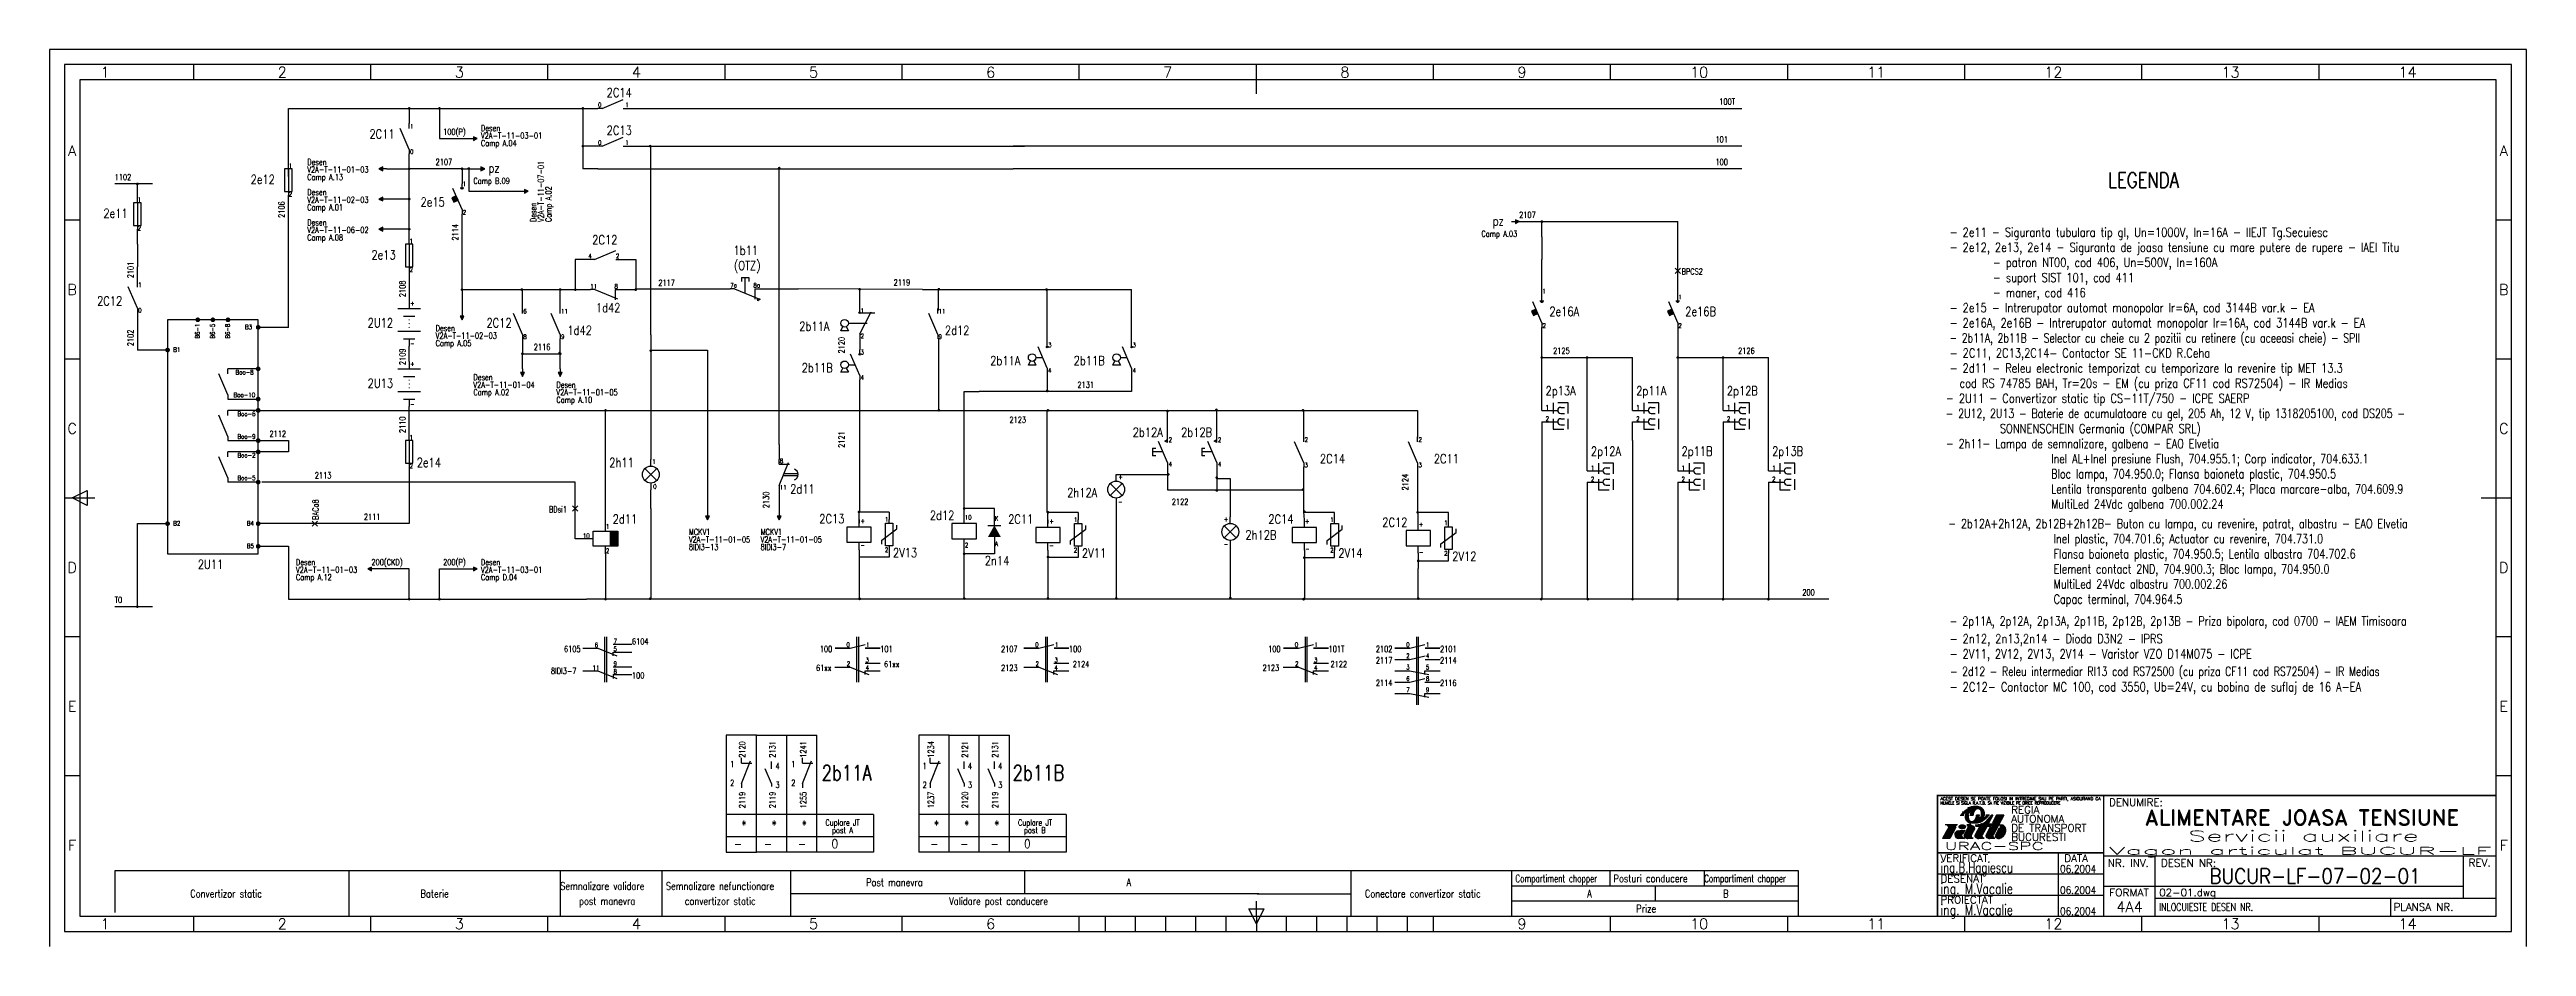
# Model space of a CAD drawing. Extents: x 23 to 1306, y -395 to 239.
# Drawn here: x 234 to 1054, y -58 to 239 of the extents above; entities that cross this region are included whole.
import ezdxf
from ezdxf.enums import TextEntityAlignment as Align

# ---------------------------------------------------------------- set-up
doc = ezdxf.new("R2010")
doc.units = 0
doc.header["$LTSCALE"] = 7
doc.header["$MEASUREMENT"] = 0
doc.linetypes.add('DASHED', pattern=[0.75, 0.5, -0.25])
doc.layers.get('0').update_dxf_attribs({"linetype": 'CONTINUOUS'})
for name, color, linetype in [('EXTERIOR', 4, 'CONTINUOUS'), ('MODIF', 2, 'CONTINUOUS'), ('TAG', 2, 'CONTINUOUS')]:
    doc.layers.add(name, color=color, linetype=linetype)
doc.styles.add('ISO', font='SIMPLEX.SHX')
doc.styles.add('ROMANC', font='romanc')
doc.styles.add('ROMAND', font='ROMAND.SHX', dxfattribs={"width": 0.8})
doc.styles.add('ROMANS', font='romans', dxfattribs={"width": 0.8})

msp = doc.modelspace()

# ---------------------------------------------------------------- texts
at = {"color": 50, "style": 'ISO'}
for s, p in [('1', (252.61, 231.63)), ('2', (311.25, 231.63)), ('3', (369.89, 231.63)), ('4', (428.53, 231.63)), ('5', (487.17, 231.63)), ('6', (545.81, 231.63)), ('7', (604.45, 231.63)), ('8', (663.09, 231.63)), ('9', (721.73, 231.63)), ('10', (780.37, 231.63)), ('11', (839.01, 231.63)), ('12', (897.65, 231.63)), ('13', (956.29, 231.63)), ('14', (1014.93, 231.63)), ('A', (241.71, 205.65)), ('A', (1046.79, 205.65)), ('B', (241.71, 159.65)), ('B', (1046.79, 159.65)), ('C', (241.71, 113.65)), ('C', (1046.79, 113.65)), ('D', (241.71, 67.65)), ('D', (1046.79, 67.65)), ('E', (241.71, 21.65)), ('E', (1046.79, 21.65)), ('F', (241.71, -24.35)), ('F', (1046.79, -24.35)), ('1', (252.61, -50.37)), ('2', (311.25, -50.37)), ('3', (369.89, -50.37)), ('4', (428.53, -50.37)), ('5', (487.17, -50.37)), ('6', (545.81, -50.37)), ('9', (721.73, -50.37)), ('10', (780.37, -50.37)), ('11', (839.01, -50.37)), ('12', (897.65, -50.37)), ('13', (956.29, -50.37)), ('14', (1014.93, -50.37))]:
    msp.add_text(s, height=3.5, dxfattribs=at).set_placement(p, align=Align.MIDDLE)
at = {"layer": 'MODIF', "style": 'ROMANS'}
for s, height, width, p in [('100T', 2, 0.8, (787.04, 220.9)), ('100(P)', 2, 0.8, (364.54, 210.9)), ('Desen', 2, 0.8, (377.04, 212.15)), ('V2A-T-11-03-01', 2, 0.8, (377.04, 209.65)), ('Camp A.04', 2, 0.8, (377.04, 207.15)), ('101', 2, 0.8, (785.79, 208.4)), ('1102', 2, 0.8, (255.79, 195.9)), ('V2A-T-11-01-03', 2, 0.8, (319.54, 198.4)), ('Camp A.13', 2, 0.8, (319.54, 195.9)), ('Desen', 2, 0.8, (319.54, 200.9)), ('2107', 2, 0.8, (362.04, 200.9)), ('100', 2, 0.8, (785.79, 200.9)), ('LEGENDA', 5, 0.8, (915.79, 193.4)), ('V2A-T-11-02-03', 2, 0.8, (319.54, 188.4)), ('Desen', 2, 0.8, (319.54, 190.9)), ('Camp B.09', 2, 0.8, (374.54, 194.65)), ('Camp A.01', 2, 0.8, (319.54, 185.9)), ('Desen', 2, 0.8, (319.54, 180.9)), ('2107', 2, 0.8, (720.79, 183.4)), ('V2A-T-11-06-02', 2, 0.8, (319.54, 178.4)), ('Camp A.08', 2, 0.8, (319.54, 175.9)), ('Camp A.03', 2, 0.8, (708.29, 177.15)), ('- 2e11 - Siguranta tubulara tip gI, Un=1000V, In=16A - IIEJT Tg.Secuiesc', 3, 0.8, (863.29, 177.15)), ('- 2e12, 2e13, 2e14 - Siguranta de joasa tensiune cu mare putere de rupere - IAEI Titu', 3, 0.8, (863.29, 172.15)), ('(OTZ)', 3, 0.8, (460.79, 166.12)), ('        - patron NT00, cod 406, Un=500V, In=160A ', 3, 0.8, (863.29, 167.15)), ('        - suport SIST 101, cod 411', 3, 0.8, (863.29, 162.15)), ('2117', 2, 0.8, (435.79, 160.9)), ('2119', 2, 0.8, (513.69, 161.01)), ('        - maner, cod 416', 3, 0.8, (863.29, 157.15)), ('Desen', 2, 0.8, (362.04, 145.9)), ('2b11A', 3, 0.8, (482.44, 146.01)), ('- 2e15 - Intrerupator automat monopolar Ir=6A, cod 3144B var.k - EA', 3, 0.8, (863.29, 152.15)), ('- 2e16A, 2e16B - Intrerupator automat monopolar Ir=16A, cod 3144B var.k - EA', 3, 0.8, (863.29, 147.15)), ('V2A-T-11-02-03', 2, 0.8, (362.04, 143.4)), ('Camp A.05', 2, 0.8, (362.04, 140.9)), ('2116', 2, 0.8, (394.54, 139.65)), ('2125', 2, 0.8, (732.04, 138.4)), ('2126', 2, 0.8, (793.29, 138.4)), ('- 2b11A, 2b11B - Selector cu cheie cu 2 pozitii cu retinere (cu aceeasi cheie) - SPII', 3, 0.75, (863.29, 142.15)), ('- 2C11, 2C13,2C14- Contactor SE 11-CKD R.Ceha', 3, 0.8, (863.29, 137.15)), ('Desen', 2, 0.8, (374.54, 129.65)), ('- 2d11 - Releu electronic temporizat cu temporizare la revenire tip MET 13.3', 3, 0.8, (863.29, 132.15)), ('V2A-T-11-01-04', 2, 0.8, (374.54, 127.15)), ('Camp A.02', 2, 0.8, (374.54, 124.65)), ('V2A-T-11-01-05', 2, 0.8, (402.04, 124.65)), ('Camp A.10', 2, 0.8, (402.04, 122.15)), ('Desen', 2, 0.8, (402.04, 127.15)), ('2131', 2, 0.8, (574.54, 127.15)), ('- 2U11 - Convertizor static tip CS-11T/750 - ICPE SAERP ', 3, 0.8, (862.04, 122.15)), ('  cod RS 74785 BAH, Tr=20s - EM (cu priza CF11 cod RS72504) - IR Medias', 3, 0.8, (863.29, 127.15)), ('2123', 2, 0.8, (552.04, 115.56)), ('- 2U12, 2U13 - Baterie de acumulatoare cu gel, 205 Ah, 12 V, tip 1318205100, cod DS205 -', 3, 0.76, (862.04, 117.15)), ('          SONNENSCHEIN Germania (COMPAR SRL)', 3, 0.8, (862.04, 112.15)), ('2112', 2, 0.8, (307.04, 110.9)), ('- 2h11- Lampa de semnalizare, galbena - EAO Elvetia', 3, 0.78, (862.04, 107.15)), ('2113', 2, 0.8, (322.04, 97.15)), ('                    Inel AL+Inel presiune Flush, 704.955.1; Corp indicator, 704.633.1', 3, 0.78, (862.04, 102.15)), ('                    Bloc lampa, 704.950.0; Flansa baioneta plastic, 704.950.5', 3, 0.78, (862.04, 97.15)), ('2122', 2, 0.8, (605.79, 88.4)), ('                    Lentila transparenta galbena 704.602.4; Placa marcare-alba, 704.609.9', 3, 0.78, (862.04, 92.15)), ('                    MultiLed 24Vdc galbena 700.002.24', 3, 0.78, (862.04, 87.15)), ('2111', 2, 0.8, (338.29, 83.4)), ('- 2b12A+2h12A, 2b12B+2h12B- Buton cu lampa, cu revenire, patrat, albastru - EAO Elvetia', 3, 0.78, (862.85, 80.65)), ('V2A-T-11-01-05', 2, 0.8, (445.88, 75.9)), ('8IDI3-13', 2, 0.8, (445.88, 73.4)), ('MCKV1', 2, 0.8, (445.88, 78.4)), ('V2A-T-11-01-05', 2, 0.8, (469.63, 75.9)), ('8IDI3-7', 2, 0.8, (469.63, 73.4)), ('MCKV1', 2, 0.8, (469.63, 78.4)), ('                    Inel plastic, 704.701.6; Actuator cu revenire, 704.731.0', 3, 0.78, (862.85, 75.65)), ('V2A-T-11-01-03', 2, 0.8, (315.79, 65.9)), ('Desen', 2, 0.8, (315.79, 68.4)), ('200(CKD)', 2, 0.8, (340.79, 68.4)), ('200(P)', 2, 0.8, (364.54, 68.4)), ('                    Flansa baioneta plastic, 704.950.5; Lentila albastra 704.702.6', 3, 0.78, (862.85, 70.65)), ('                    Element contact 2ND, 704.900.3; Bloc lampa, 704.950.0', 3, 0.78, (862.85, 65.65)), ('T0', 2, 0.8, (255.79, 55.9)), ('Camp A.12', 2, 0.8, (315.79, 63.4)), ('200', 2, 0.8, (814.54, 58.4)), ('                    Capac terminal, 704.964.5', 3, 0.78, (862.85, 55.65)), ('                    MultiLed 24Vdc albastru 700.002.26', 3, 0.78, (862.85, 60.65)), ('- 2p11A, 2p12A, 2p13A, 2p11B, 2p12B, 2p13B - Priza bipolara, cod 0700 - IAEM Timisoara ', 3, 0.78, (863.29, 48.4)), ('6105', 2, 0.8, (404.54, 39.65)), ('6104', 2, 0.8, (427.04, 42.15)), ('100', 2, 0.8, (489.24, 39.65)), ('101', 2, 0.8, (509.24, 39.65)), ('2107', 2, 0.8, (549.24, 39.65)), ('100', 2, 0.8, (571.74, 39.65)), ('100', 2, 0.8, (637.69, 39.65)), ('101T', 2, 0.8, (657.69, 39.65)), ('2102', 2, 0.8, (673.34, 39.65)), ('2101', 2, 0.8, (694.59, 39.65)), ('- 2n12, 2n13,2n14 - Dioda D3N2 - IPRS ', 3, 0.8, (863.29, 42.55)), ('8IDI3-7', 2, 0.8, (400.24, 32.38)), ('100', 2, 0.8, (427.04, 30.9)), ('61xx', 2, 0.8, (487.99, 33.4)), ('61xx', 2, 0.8, (510.49, 34.65)), ('2123', 2, 0.8, (549.24, 33.4)), ('2124', 2, 0.8, (572.99, 34.65)), ('2123', 2, 0.8, (635.84, 33.4)), ('2122', 2, 0.8, (658.34, 34.65)), ('2117', 2, 0.8, (673.34, 35.9)), ('2114', 2, 0.8, (694.59, 35.9)), ('- 2V11, 2V12, 2V13, 2V14 - Varistor VZO D14M075 - ICPE', 3, 0.8, (863.29, 37.55)), ('- 2d12 - Releu intermediar RI13 cod RS72500 (cu priza CF11 cod RS72504) - IR Medias', 3, 0.75, (863.41, 31.72)), ('2114', 2, 0.8, (673.34, 28.4)), ('2116', 2, 0.8, (694.59, 28.4)), ('- 2C12- Contactor MC 100, cod 3550, Ub=24V, cu bobina de suflaj de 16 A-EA', 3, 0.8, (863.29, 26.61)), ('1', 2, 0.8, (459.54, 1.56)), ('4', 2, 0.8, (474.54, 0.9)), ('1', 2, 0.8, (479.78, 1.56)), ('1', 2, 0.8, (523.29, 0.9)), ('4', 2, 0.8, (538.29, 0.9)), ('4', 2, 0.8, (548.29, 0.9)), ('2', 2, 0.8, (459.54, -4.69)), ('3', 2, 0.8, (474.54, -5.35)), ('2', 2, 0.8, (479.78, -4.69)), ('2', 2, 0.8, (523.29, -5.35)), ('3', 2, 0.8, (538.29, -5.35)), ('3', 2, 0.8, (548.29, -5.35)), ('-', 3, 0.8, (460.79, -25.35)), ('-', 3, 0.8, (470.79, -25.35)), ('-', 3, 0.8, (482.04, -25.35)), ('-', 3, 0.8, (525.79, -25.35)), ('-', 3, 0.8, (535.79, -25.35)), ('-', 3, 0.8, (545.79, -25.35)), ('Convertizor static', 2.5, 0.8, (280.79, -41.6)), ('Baterie', 2.5, 0.8, (357.04, -41.6)), ('Semnalizare validare', 2.5, 0.8, (403.29, -39.1)), ('Semnalizare nefunctionare', 2.5, 0.8, (438.29, -39.1)), ('Post manevra', 2.5, 0.8, (504.54, -37.85)), ('A', 2.5, 0.8, (590.79, -37.85)), ('Conectare convertizor static', 2.5, 0.8, (669.72, -41.6)), ('Compartiment chopper', 2.5, 0.7, (719.54, -36.6)), ('A', 2.5, 0.8, (743.29, -41.6)), ('Posturi conducere', 2.5, 0.8, (752.04, -36.6)), ('Compartiment chopper', 2.5, 0.7, (782.04, -36.6)), ('B', 2.5, 0.8, (788.29, -41.6)), ('post manevra', 2.5, 0.8, (409.54, -44.1)), ('convertizor static', 2.5, 0.8, (444.54, -44.1)), ('Validare post conducere', 2.5, 0.8, (532.04, -44.1)), ('Prize', 2.5, 0.8, (759.54, -46.6))]:
    msp.add_text(s, height=height, dxfattribs=dict(at, width=width)).set_placement(p)
at = {"layer": 'MODIF', "style": 'ROMANS', "width": 0.8}
for s, rotation, p in [('V2A-T-11-07-01', 90, (397.88, 182)), ('2106', 90, (312.04, 183.4)), ('Camp A.02', 90, (400.38, 182)), ('2114', 90, (369.54, 175.9)), ('Desen', 90, (395.38, 182)), ('2101', 90, (262.04, 163.4)), ('2108', 90, (352.04, 157.15)), ('2102', 90, (262.04, 140.9)), ('2102', 90, (262.04, 140.9)), ('2109', 90, (352.04, 134.65)), ('2120', 90, (497.44, 138.51)), ('2110', 90, (352.04, 112.15)), ('2121', 90, (497.44, 107.26)), ('2124', 90, (684.09, 93.15)), ('2130', 90, (472.44, 87.26)), ('V2A-T-11-03-01', 360, (377.04, 65.9)), ('Desen', 360, (377.04, 68.4)), ('Camp D.04', 360, (377.04, 63.4)), ('2120', 90, (464.54, 4.63)), ('2131', 90, (474.54, 4.65)), ('1241', 90, (484.77, 4.63)), ('1234', 90, (527.04, 4.65)), ('2121', 90, (538.29, 4.65)), ('2131', 90, (548.29, 4.65))]:
    msp.add_text(s, height=2, rotation=rotation, dxfattribs=at).set_placement(p)
for s, height, p in [('2b11A', 5, (506.46, -2.85)), ('2b11B', 5, (570.21, -2.85)), ('Cuplare JT', 2, (502.42, -17.85)), ('Cuplare JT', 2, (566.17, -17.85)), ('0', 3, (495.24, -25.35)), (' post A  ', 2, (502.42, -20.35)), (' post B  ', 2, (566.17, -20.35)), ('0', 3, (558.99, -25.35))]:
    msp.add_text(s, height=height, dxfattribs=at).set_placement(p, align=Align.RIGHT)
for s, p in [('2119', (464.54, -6.62)), ('2119', (474.54, -6.6)), ('1255', (484.77, -6.62)), ('1237', (527.04, -6.6)), ('2120', (538.29, -6.6)), ('2119', (548.29, -6.6))]:
    msp.add_text(s, height=2, rotation=90, dxfattribs=at).set_placement(p, align=Align.RIGHT)
for p in [(463.29, -19.1), (473.29, -19.1), (483.29, -19.1), (527.04, -19.1), (537.04, -19.1), (547.04, -19.1)]:
    msp.add_text(' *', height=3, dxfattribs=at).set_placement(p, align=Align.CENTER)
for tag, p, s in [('1', (502.72, 151.91), '1'), ('2', (502.72, 143.54), '2')]:
    msp.add_attdef(tag, p, s, height=1.5, dxfattribs=at)

# ---------------------------------------------------------------- blocks, each defined once
blk = doc.blocks.new('2SIG-FZ')
at = {"linetype": 'Continuous'}
for p, q in [((0, -1.25), (0, 0)), ((0, -1.25), (0, -8.75)), ((0, -8.75), (0, -10))]:
    blk.add_line(p, q, dxfattribs=at)
at = {"linetype": 'Continuous', "flags": 128}
blk.add_lwpolyline([(1.25, -8.75), (1.25, -1.25), (-1.25, -1.25), (-1.25, -8.75)], close=True, dxfattribs=at)
at = {"layer": 'TAG', "linetype": 'Continuous', "style": 'ROMANS', "width": 0.8}
for tag, p, height in [('1', (0.11, -0.95), 1.5), ('F', (-4.64, -7.12), 3), ('100', (1.65, -5.97), 2), ('A', (6.88, -5.97), 2), ('2', (0.11, -10.4), 1.5)]:
    blk.add_attdef(tag, p, '', height=height, dxfattribs=at)
blk = doc.blocks.new('2CND')
at = {"linetype": 'Continuous'}
for p, q in [((0, -1.64), (0, 0)), ((0, -8.62), (-3, -1.62)), ((0, -8.62), (0, -10))]:
    blk.add_line(p, q, dxfattribs=at)
at = {"layer": 'TAG', "linetype": 'Continuous', "style": 'ROMANS', "width": 0.8}
blk.add_attdef('K1', text='', height=3, dxfattribs=at).set_placement((-5.58, -4.47), align=Align.MIDDLE_RIGHT)
for tag, p in [('1', (0.26, -1.67)), ('2', (0.26, -10.09))]:
    blk.add_attdef(tag, p, '', height=1.5, dxfattribs=at)
blk = doc.blocks.new('2RT-R2')
at = {"linetype": 'Continuous'}
for p, q in [((0, -2.5), (0, 0)), ((-4.05, -5), (-7.5, -5)), ((0, -10), (0, -7.5)), ((1.58, -2.5), (1.58, -7.5))]:
    blk.add_line(p, q, dxfattribs=at)
at = {"linetype": 'Continuous', "flags": 128}
blk.add_lwpolyline([(4.05, -2.5), (4.05, -7.5), (-4.05, -7.5), (-4.05, -2.5)], close=True, dxfattribs=at)
at = {"linetype": 'Continuous'}
blk.add_lwpolyline([(-1.58, -2.5), (-1.58, -2.5), (-1.58, -2.5)], dxfattribs=at)
blk.add_solid([(4.05, -2.5), (1.58, -2.5), (4.05, -7.5), (1.58, -7.5)], dxfattribs=at)
at = {"layer": 'TAG', "linetype": 'Continuous', "style": 'ROMANS', "width": 0.8}
for tag, p in [('10', (-7.52, -4.76)), ('1', (0.1, -1.7)), ('2', (0.1, -9.73))]:
    blk.add_attdef(tag, p, '', height=1.5, dxfattribs=at)
blk.add_attdef('KT', text='', height=3, dxfattribs=at).set_placement((9.5, -8.43), align=Align.MIDDLE_RIGHT)
blk = doc.blocks.new('2BEC')
at = {"linetype": 'Continuous'}
for p, q in [((0, -2.2), (0, 0)), ((1.98, -6.98), (-1.98, -3.02)), ((1.98, -3.02), (-1.98, -6.98)), ((0, -7.8), (0, -10))]:
    blk.add_line(p, q, dxfattribs=at)
blk.add_circle((0, -5), 2.8, dxfattribs=at)
at = {"layer": 'TAG', "linetype": 'Continuous', "style": 'ROMANS', "width": 0.8}
for tag, p, height in [('1', (0.46, -1.45), 1.5), ('H1', (-8.62, -6.71), 3), ('2', (0.51, -10.25), 1.5)]:
    blk.add_attdef(tag, p, '', height=height, dxfattribs=at)
blk = doc.blocks.new('2BATERIE')
at = {"linetype": 'Continuous'}
for p, q in [((0, 0), (0, -2.5)), ((-3.75, -2.5), (3.75, -2.5)), ((-1.88, -5), (1.88, -5)), ((-3.75, -10), (3.75, -10)), ((-1.88, -12.5), (1.88, -12.5)), ((0, -12.5), (0, -15))]:
    blk.add_line(p, q, dxfattribs=at)
at = {"linetype": 'Continuous', "const_width": 0.2, "flags": 128}
for points in [[(-0.1, -6.25, 1), (0.1, -6.25, 1)], [(-0.1, -7.5, 1), (0.1, -7.5, 1)], [(-0.1, -8.75, 1), (0.1, -8.75, 1)]]:
    blk.add_lwpolyline(points, format="xyb", close=True, dxfattribs=at)
at = {"layer": 'TAG', "linetype": 'Continuous', "style": 'ROMANS', "width": 0.8}
for tag, p, height in [('+', (0.3, -1.54), 1.5), ('U', (6.25, -8.75), 3), ('-', (0.3, -14.88), 1.5)]:
    blk.add_attdef(tag, p, '', height=height, dxfattribs=at)
blk = doc.blocks.new('2MONO1')
at = {"linetype": 'Continuous'}
for p, q in [((0, -1.25), (0, 0)), ((0, -8.5), (-3, -1.5)), ((-0.63, -1.25), (0.63, -1.25)), ((0, -8.5), (0, -10))]:
    blk.add_line(p, q, dxfattribs=at)
at = {"linetype": 'Continuous', "flags": 128}
blk.add_lwpolyline([(-1.32, -5.39), (-1.95, -3.97), (-3.37, -4.6), (-2.73, -6.02)], close=True, dxfattribs=at)
at = {"linetype": 'Continuous'}
blk.add_circle((0, -1.52), 0.273, dxfattribs=at)
blk.add_solid([(-2.73, -6.02), (-3.37, -4.6), (-1.32, -5.39), (-1.95, -3.97)], dxfattribs=at)
at = {"layer": 'TAG', "linetype": 'Continuous', "style": 'ROMANS', "width": 0.8}
for tag, p, height in [('1', (0.2, -0.7), 1.5), ('Q1', (-9.59, -6.79), 3), ('2', (0.2, -10.18), 1.5)]:
    blk.add_attdef(tag, p, '', height=height, dxfattribs=at)
blk = doc.blocks.new('SAGEATA')
at = {"flags": 128}
for points in [[(0, 2.5), (-0.625, 1.25), (0.625, 1.25), (0, 2.5)], [(0, 0), (0, 2.5)]]:
    blk.add_lwpolyline(points, dxfattribs=at)
blk.add_solid([(-0.625, 1.25), (0, 2.5), (0.625, 1.25)])
at = {"layer": 'TAG', "style": 'ROMANS', "width": 0.8}
for tag, p, rotation in [('1S', (0, 10), 180), ('1V', (0, 11.25), 270), ('1E', (2.5, 2.5), 90)]:
    blk.add_attdef(tag, p, '', height=3, rotation=rotation, dxfattribs=at)
blk.add_attdef('1N', (-5, 3.75), '', height=3, dxfattribs=at)
blk = doc.blocks.new('2CNDH')
at = {"linetype": 'Continuous'}
for p, q in [((1.38, 0), (0, 0)), ((1.38, 0), (8.38, 3)), ((8.36, 0), (10, 0))]:
    blk.add_line(p, q, dxfattribs=at)
at = {"layer": 'TAG', "linetype": 'Continuous', "style": 'ROMANS', "width": 0.8}
for tag, p in [('1', (0.01, 0.43)), ('2', (9.07, 0.43))]:
    blk.add_attdef(tag, p, '', height=1.5, dxfattribs=at)
blk.add_attdef('K1', text='', height=3, dxfattribs=at).set_placement((5.25, 5.01), align=Align.MIDDLE_RIGHT)
blk = doc.blocks.new('2EC-A')
for p, q in [((-2.5, -6.25), (2.5, -5)), ((-0.3, -2.5), (-0.3, -17.5)), ((0.3, -2.5), (0.3, -17.5)), ((-7.5, -12.5), (-2.5, -12.5)), ((-2.5, -12.5), (3.75, -15)), ((7.5, -11.25), (2.5, -11.25)), ((2.5, -13.75), (7.5, -13.75)), ((2.5, -15), (2.5, -13.75))]:
    blk.add_line(p, q)
at = {"const_width": 0.5}
for points in [[(-7.5, -6.25), (-2.5, -6.25)], [(2.5, -6.25), (7.5, -6.25)]]:
    blk.add_lwpolyline(points, dxfattribs=at)
at = {"style": 'ROMANS', "width": 0.8}
for s, p in [('0', (-3.7, -5.81)), ('1', (2.8, -5.81)), ('2', (-3.58, -12.17)), ('3', (2.65, -10.88)), ('4', (2.65, -13.46))]:
    blk.add_text(s, height=1.5, dxfattribs=at).set_placement(p)
blk = doc.blocks.new('2MTU')
for p, q in [((-2.5, -6.25), (2.5, -5)), ((-0.3, -2.5), (-0.3, -25)), ((0.3, -2.5), (0.3, -25)), ((-7.5, -13.75), (-2.5, -13.75)), ((-7.47, -10), (-2.47, -10)), ((-2.5, -13.75), (3.75, -15)), ((-2.5, -17.5), (2.5, -16.25)), ((-2.47, -10), (2.53, -8.75)), ((2.5, -13.75), (7.5, -13.75)), ((2.5, -15), (2.5, -13.75)), ((2.53, -10), (7.53, -10)), ((-7.5, -17.5), (-2.5, -17.5)), ((-7.5, -21.25), (-2.5, -21.25)), ((-2.5, -21.25), (3.75, -22.5)), ((2.5, -17.5), (7.5, -17.5)), ((2.5, -21.25), (7.5, -21.25)), ((2.5, -22.5), (2.5, -21.25))]:
    blk.add_line(p, q)
at = {"const_width": 0.5}
for points in [[(-7.5, -6.25), (-2.5, -6.25)], [(2.5, -6.25), (7.5, -6.25)]]:
    blk.add_lwpolyline(points, dxfattribs=at)
at = {"style": 'ROMANS', "width": 0.8}
for s, p in [('0', (-3.7, -5.81)), ('2', (-3.7, -9.52)), ('4', (2.8, -9.52)), ('1', (2.8, -5.81)), ('3', (-3.7, -13.3)), ('6', (-3.7, -17.08)), ('5', (2.8, -13.3)), ('8', (2.8, -17.08)), ('7', (-3.7, -20.79)), ('9', (2.8, -20.79))]:
    blk.add_text(s, height=1.5, dxfattribs=at).set_placement(p)
blk = doc.blocks.new('2MET13-3')
for p, q in [((-7.5, -6.25), (-2.5, -6.25)), ((-2.5, -6.25), (3.75, -8.75)), ((-0.3, -2.5), (-0.3, -17.5)), ((0.3, -2.5), (0.3, -17.5)), ((8.75, -5), (2.5, -5)), ((2.5, -7.5), (8.75, -7.5)), ((2.5, -8.75), (2.5, -7.5)), ((-7.5, -13.75), (-2.5, -13.75)), ((-2.5, -13.75), (3.75, -16.25)), ((8.75, -12.5), (2.5, -12.5)), ((2.5, -15), (8.75, -15)), ((2.5, -15), (2.5, -16.25))]:
    blk.add_line(p, q)
at = {"style": 'ROMANS', "width": 0.8}
for s, p in [('6', (-3.58, -5.92)), ('7', (2.65, -4.63)), ('5', (2.65, -7.21)), ('11', (-4.29, -13.47)), ('9', (2.65, -12.11)), ('8', (2.65, -14.69))]:
    blk.add_text(s, height=1.5, dxfattribs=at).set_placement(p)
blk = doc.blocks.new('CNI-T-R')
at = {"linetype": 'Continuous'}
for p, q in [((0, -1.5), (0, 0)), ((0, -8.59), (3.04, -1)), ((1.29, -5.35), (6.2, -5.35)), ((1.58, -4.65), (6.21, -4.65)), ((0, -8.59), (0, -10))]:
    blk.add_line(p, q, dxfattribs=at)
blk.add_lwpolyline([(0, -1.5), (3.44, -1.5)], dxfattribs=at)
blk.add_arc((4.33, -5), 1.92, 291.81373, 69.06358, dxfattribs=at)
at = {"layer": 'TAG', "linetype": 'Continuous', "style": 'ROMANS', "width": 0.8}
for tag, p in [('1', (0.18, -1.22)), ('2', (0.18, -9.96))]:
    blk.add_attdef(tag, p, '', height=1.5, dxfattribs=at)
blk.add_attdef('Z1', text='', height=3, dxfattribs=at).set_placement((-2.15, -7.11), align=Align.MIDDLE_RIGHT)
blk = doc.blocks.new('2PRZ-2')
at = {"linetype": 'DASHED'}
for p, q in [((2.5, 2.5), (2.5, -6.25)), ((7.5, 2.5), (2.5, 2.5)), ((7.5, -6.25), (7.5, 2.5)), ((2.5, -6.25), (7.5, -6.25))]:
    blk.add_line(p, q, dxfattribs=at)
at = {"flags": 128}
for points in [[(0, 0), (4, 0)], [(5, 1), (6.25, 1)], [(0, -3.75), (4, -3.75)], [(5, -1), (6.25, -1)], [(5, -2.75), (6.25, -2.75)], [(5, -4.75), (6.25, -4.75)]]:
    blk.add_lwpolyline(points, dxfattribs=at)
for centre in [(5, 0), (5, -3.75)]:
    blk.add_arc(centre, 1, 90, 270)
at = {"layer": 'TAG', "style": 'ROMANS', "width": 0.8}
for tag, p, height in [('1', (-0.01, 0.2), 1.5), ('P', (4.45, 3.12), 3), ('2', (-0.01, -3.52), 1.5)]:
    blk.add_attdef(tag, p, '', height=height, dxfattribs=at)
blk = doc.blocks.new('BILUTA')
at = {"linetype": 'Continuous', "flags": 128}
blk.add_lwpolyline([(-0.225, 0, 0.45, 0.45, 1), (0.225, 0, 0.45, 0.45, 1)], format="xyseb", close=True, dxfattribs=at)
blk = doc.blocks.new('CNI')
at = {"linetype": 'Continuous'}
for p, q in [((0, -1.84), (0, 0)), ((0, -8.5), (3, -1)), ((0, -8.5), (0, -10))]:
    blk.add_line(p, q, dxfattribs=at)
at = {"linetype": 'Continuous', "flags": 128}
blk.add_lwpolyline([(0, -1.84), (3.41, -1.84)], dxfattribs=at)
at = {"layer": 'TAG', "linetype": 'Continuous', "style": 'ROMANS', "width": 0.8}
for tag, p in [('1N', (0.14, -1.41)), ('2N', (0.14, -9.9))]:
    blk.add_attdef(tag, p, '', height=1.5, dxfattribs=at)
blk.add_attdef('KN', text='', height=3, dxfattribs=at).set_placement((-2.33, -1.73), align=Align.MIDDLE_RIGHT)
blk.add_attdef('KE', text='', height=3, rotation=90, dxfattribs=at).set_placement((-3.98, -4.61), align=Align.MIDDLE_RIGHT)
for tag, p in [('1E', (-0.35, -2.05)), ('2E', (-0.35, -10.07))]:
    blk.add_attdef(tag, p, '', height=1.5, rotation=90, dxfattribs=at)
blk = doc.blocks.new('CND')
at = {"linetype": 'Continuous'}
for p, q in [((0, -1.64), (0, 0)), ((0, -8.62), (-3, -1.62)), ((0, -8.62), (0, -10))]:
    blk.add_line(p, q, dxfattribs=at)
at = {"layer": 'TAG', "linetype": 'Continuous', "style": 'ROMANS', "width": 0.8}
for tag, p in [('1E', (-0.41, -1.57)), ('2E', (-0.41, -10.73))]:
    blk.add_attdef(tag, p, '', height=1.5, rotation=90, dxfattribs=at)
blk.add_attdef('K1E', text='', height=3, rotation=90, dxfattribs=at).set_placement((-11.31, -1.64), align=Align.MIDDLE_RIGHT)
blk.add_attdef('K1N', text='', height=3, dxfattribs=at).set_placement((-3.18, -4.55), align=Align.MIDDLE_RIGHT)
for tag, p in [('1N', (0.26, -1.67)), ('2N', (0.26, -10.09))]:
    blk.add_attdef(tag, p, '', height=1.5, dxfattribs=at)
blk = doc.blocks.new('BORNA')
at = {"const_width": 0.775, "flags": 128}
blk.add_lwpolyline([(0.39, 0, -1), (-0.39, 0, -1)], format="xyb", close=True, dxfattribs=at)
at = {"layer": 'TAG', "style": 'ROMANS', "width": 0.8}
blk.add_attdef('BV', (-1.47, -1), '', height=1.5, rotation=90, dxfattribs=at)
blk.add_attdef('BH', (-1.25, 1.25), '', height=1.5, dxfattribs=at)
blk = doc.blocks.new('SURSA')
for p, q in [((30, 51.25), (20, 51.25)), ((20, 51.25), (20, 51.25)), ((20, 41.25), (30, 41.25)), ((30, 37.5), (20, 37.5)), ((20, 37.5), (20, 37.5)), ((20, 27.5), (30, 27.5)), ((30, 23.75), (20, 23.75)), ((30, 13.75), (20, 13.75)), ((20, 13.75), (20, 13.75))]:
    blk.add_line(p, q)
at = {"flags": 128}
blk.add_lwpolyline([(0, 67.5), (0, -10), (30, -10), (30, 67.5)], close=True, dxfattribs=at)
ref = blk.add_blockref('BORNA', (10, 67.5))
ref.add_attrib('BV', 'B6-1', (10.625, 61.25), dxfattribs={"layer": 'TAG', "height": 1.5, "rotation": 90, "style": 'ROMANS', "width": 0.8})
ref = blk.add_blockref('BORNA', (15, 67.5))
ref.add_attrib('BV', 'B6-5', (15.625, 61.25), dxfattribs={"layer": 'TAG', "height": 1.5, "rotation": 90, "style": 'ROMANS', "width": 0.8})
ref = blk.add_blockref('BORNA', (20, 67.5))
ref.add_attrib('BV', 'B6-8', (20.625, 61.25), dxfattribs={"layer": 'TAG', "height": 1.5, "rotation": 90, "style": 'ROMANS', "width": 0.8})
ref = blk.add_blockref('BORNA', (30, 65))
ref.add_attrib('BH', 'B3', (25.625, 64.375), dxfattribs={"layer": 'TAG', "height": 1.5, "style": 'ROMANS', "width": 0.8})
ref = blk.add_blockref('BORNA', (0, 57.5))
ref.add_attrib('BH', 'B1', (1.875, 56.875), dxfattribs={"layer": 'TAG', "height": 1.5, "style": 'ROMANS', "width": 0.8})
for p in [(20, 51.25), (20, 37.5), (20, 23.75)]:
    blk.add_blockref('CND', p)
ref = blk.add_blockref('BORNA', (30, 51.25))
ref.add_attrib('BH', 'Boo-8', (22.5, 49.375), dxfattribs={"layer": 'TAG', "height": 1.5, "style": 'ROMANS', "width": 0.8})
ref = blk.add_blockref('BORNA', (30, 41.25))
ref.add_attrib('BH', 'Boo-10', (21.875, 41.875), dxfattribs={"layer": 'TAG', "height": 1.5, "style": 'ROMANS', "width": 0.8})
ref = blk.add_blockref('BORNA', (30, 37.5))
ref.add_attrib('BH', 'Boo-6', (23.125, 35.625), dxfattribs={"layer": 'TAG', "height": 1.5, "style": 'ROMANS', "width": 0.8})
ref = blk.add_blockref('BORNA', (30, 27.5))
ref.add_attrib('BH', 'Boo-9', (23.125, 28.125), dxfattribs={"layer": 'TAG', "height": 1.5, "style": 'ROMANS', "width": 0.8})
ref = blk.add_blockref('BORNA', (30, 23.75))
ref.add_attrib('BH', 'Boo-2', (23.125, 21.875), dxfattribs={"layer": 'TAG', "height": 1.5, "style": 'ROMANS', "width": 0.8})
ref = blk.add_blockref('BORNA', (30, 13.75))
ref.add_attrib('BH', 'Boo-5', (23.125, 14.375), dxfattribs={"layer": 'TAG', "height": 1.5, "style": 'ROMANS', "width": 0.8})
ref = blk.add_blockref('BORNA', (0, 0))
ref.add_attrib('BH', 'B2', (1.875, -0.625), dxfattribs={"layer": 'TAG', "height": 1.5, "style": 'ROMANS', "width": 0.8})
ref = blk.add_blockref('BORNA', (30, 0))
ref.add_attrib('BH', 'B4', (26.25, -0.625), dxfattribs={"layer": 'TAG', "height": 1.5, "style": 'ROMANS', "width": 0.8})
ref = blk.add_blockref('BORNA', (30, -7.5))
ref.add_attrib('BH', 'B5', (26.25, -8.125), dxfattribs={"layer": 'TAG', "height": 1.5, "style": 'ROMANS', "width": 0.8})
at = {"layer": 'TAG', "style": 'ROMANS', "width": 0.8}
blk.add_attdef('U', (10, -15), '', height=3, dxfattribs=at)
blk = doc.blocks.new('BA-RV-I')
at = {"linetype": 'Continuous'}
for p, q in [((0, -1.84), (0, 0)), ((-3.75, -6.25), (-3.75, -3.75)), ((-3.75, -3.75), (-2.5, -3.75)), ((1.4, -5), (-3.75, -5)), ((-3.75, -6.25), (-2.5, -6.25)), ((0, -8.5), (3, -1)), ((3, -1), (3.37, -0.07)), ((3.99, -0.86), (3, -1)), ((3.37, -0.07), (3.99, -0.86)), ((0, -8.5), (0, -10))]:
    blk.add_line(p, q, dxfattribs=at)
at = {"linetype": 'Continuous', "flags": 128}
blk.add_lwpolyline([(0, -1.84), (3.41, -1.84)], dxfattribs=at)
at = {"layer": 'TAG', "linetype": 'Continuous', "style": 'ROMANS', "width": 0.8}
for tag, p in [('1N', (0.14, -1.41)), ('2N', (0.14, -9.9))]:
    blk.add_attdef(tag, p, '', height=1.5, dxfattribs=at)
for tag, p in [('1E', (-0.46, -2.31)), ('2E', (-0.46, -9.97))]:
    blk.add_attdef(tag, p, '', height=1.5, rotation=90, dxfattribs=at)
blk.add_attdef('KN', text='', height=3, dxfattribs=at).set_placement((9.18, -5.21), align=Align.MIDDLE_RIGHT)
blk.add_attdef('KE', text='', height=3, rotation=90, dxfattribs=at).set_placement((11.2, -3.04), align=Align.MIDDLE_RIGHT)
blk = doc.blocks.new('BOB-REL')
at = {"linetype": 'Continuous'}
for p, q in [((0, -2.5), (0, 0)), ((0, -10), (0, -7.5))]:
    blk.add_line(p, q, dxfattribs=at)
at = {"linetype": 'Continuous', "flags": 128}
blk.add_lwpolyline([(4.05, -7.5), (4.05, -2.5), (-4.05, -2.5), (-4.05, -7.5)], close=True, dxfattribs=at)
at = {"layer": 'TAG', "linetype": 'Continuous', "style": 'ROMANS', "width": 0.8}
blk.add_attdef('K', text='', height=3, dxfattribs=at).set_placement((-4.37, 1.57), align=Align.MIDDLE_RIGHT)
for tag, p in [('1', (0.18, -1.15)), ('2', (0.21, -10.33))]:
    blk.add_attdef(tag, p, '', height=1.5, dxfattribs=at)
blk = doc.blocks.new('VRSTR')
for p, q in [((0, -1.25), (0, 0)), ((-2.5, -6.88), (2.5, -3.12)), ((-2.5, -8.12), (-2.5, -6.88)), ((-1.25, -8.75), (-1.25, -1.25)), ((-1.25, -1.25), (1.25, -1.25)), ((1.25, -1.25), (1.25, -8.75)), ((2.5, -3.12), (2.5, -1.88)), ((1.25, -8.75), (-1.25, -8.75)), ((0, -8.75), (0, -10))]:
    blk.add_line(p, q)
at = {"layer": 'TAG', "style": 'ROMANS', "width": 0.8}
for tag, p, height in [('1E', (-2.1, 2.56), 1.5), ('E', (-7.5, 0), 3), ('VE', (-7.5, -6.25), 3), ('2E', (-2.1, -9.35), 1.5)]:
    blk.add_attdef(tag, p, '', height=height, rotation=270, dxfattribs=at)
for tag, p, height in [('1N', (0.01, 0.57), 1.5), ('N', (3.75, -2.5), 3), ('VN', (3.75, -8.75), 3), ('2N', (0.01, -10.92), 1.5)]:
    blk.add_attdef(tag, p, '', height=height, dxfattribs=at)
blk = doc.blocks.new('RATB')
at = {"color": 40}
for p, q in [((8.29, 9.9), (9.54, 9.9)), ((11.66, 9.9), (12.64, 9.9)), ((14.69, 9.9), (13.71, 9.9)), ((18.06, 9.9), (16.81, 9.9)), ((17.05, 8.16), (17.32, 8.4)), ((17.32, 8.4), (17.39, 8.47)), ((19.16, 9.9), (17.59, 6.97)), ((19.16, 9.9), (18.64, 9.9)), ((20.36, 9.9), (18.99, 7.32)), ((22.77, 9.9), (19.23, 3.26)), ((22.77, 9.9), (20.36, 9.9)), ((4.18, 5.38), (2.46, 2.15)), ((4.87, 2.15), (2.46, 2.15)), ((7.44, 6.63), (3.32, 6.63)), ((6.89, 5.94), (4.87, 2.15)), ((9.77, 2.15), (7.79, 2.15)), ((9.88, 4.91), (9.19, 3.6)), ((10.88, 5.67), (9.64, 3.36)), ((11.95, 6.63), (10.54, 6.63)), ((12.61, 2.15), (10.85, 2.15)), ((13.15, 5.42), (12, 3.26)), ((12.61, 2.15), (12.28, 2.33)), ((14.82, 6.28), (13.26, 3.36)), ((13.3, 6.63), (13.71, 6.65)), ((13.4, 6.28), (14.82, 6.28)), ((13.71, 6.65), (14.31, 6.73)), ((14.31, 6.73), (14.73, 6.82)), ((16.23, 2.15), (14.47, 2.15)), ((14.73, 6.82), (15.22, 6.97)), ((15.22, 6.97), (15.73, 7.24)), ((17.23, 6.28), (15.62, 3.26)), ((16.23, 2.15), (15.9, 2.33)), ((18.25, 5.93), (16.87, 3.36)), ((17.23, 6.28), (18.64, 6.28)), ((17.59, 6.97), (19.01, 6.97)), ((19.84, 2.15), (18.08, 2.15)), ((18.25, 5.93), (18.85, 5.93)), ((19.01, 6.97), (18.64, 6.28)), ((19.59, 7.32), (18.85, 5.93)), ((18.99, 7.32), (19.59, 7.32)), ((19.84, 2.15), (19.51, 2.33)), ((21.26, 5.59), (20.01, 3.26)), ((21.22, 6.63), (21.91, 6.63))]:
    blk.add_line(p, q, dxfattribs=at)
for points in [[(10.03, 9.9, 0.047001), (9.95, 9.4, 0.072657), (9.99, 9.08, 0.024176), (10.16, 8.49, 0.05712), (10.27, 8.26, 0.02409), (10.4, 8.09, 0.014395), (10.62, 7.81, 0.046768), (10.8, 7.65, 0.031027), (11.09, 7.44)], [(11.09, 9.9, 0.04888), (10.98, 9.43, 0.067418), (10.99, 9.08, 0.012512), (11.06, 8.67, 0.046313), (11.09, 8.56, 0.02866), (11.18, 8.37, 0.04799), (11.25, 8.26, 0.027533), (11.36, 8.15, 0.02878), (11.47, 8.05, 0.020408), (11.61, 7.95, 0.028785), (11.72, 7.88, 0.02307), (11.83, 7.84, 0.025276), (11.93, 7.8, 0.029587), (12.03, 7.78, 0.0261), (12.15, 7.77, 0.034106), (12.27, 7.77, 0.03305), (12.4, 7.79, 0.031407), (12.52, 7.83, 0.027201), (12.64, 7.88, 0.027571), (12.8, 7.97, 0.032433), (12.93, 8.06, 0.017982), (13.05, 8.18, 0.025528), (13.13, 8.26, 0.009898), (13.24, 8.39, 0.014131), (13.3, 8.48, 0.005952), (13.37, 8.57, 0.007874), (13.41, 8.64, 0.013516), (13.48, 8.76, 0.012262), (13.55, 8.9, 0.010996), (13.6, 9.02, 0.020912), (13.62, 9.08, 0.006638), (13.63, 9.11, 0.003922), (13.65, 9.16, 0.014081), (13.68, 9.28, 0.011261), (13.71, 9.42, 0.018498), (13.71, 9.45, 0.00311), (13.73, 9.61, 0.039527), (13.73, 9.73, 0.0256), (13.71, 9.9)], [(15.26, 9.9, 0.04888), (15.36, 10.37, 0.067418), (15.36, 10.71, 0.012512), (15.29, 11.12, 0.046313), (15.26, 11.23, 0.02866), (15.17, 11.43, 0.04799), (15.1, 11.53, 0.027533), (14.99, 11.65, 0.02878), (14.88, 11.74, 0.020408), (14.73, 11.85, 0.028785), (14.62, 11.91, 0.02307), (14.52, 11.96, 0.025276), (14.42, 11.99, 0.029587), (14.31, 12.01, 0.0261), (14.2, 12.02, 0.034106), (14.07, 12.02, 0.03305), (13.95, 12, 0.031407), (13.83, 11.97, 0.027201), (13.7, 11.91, 0.027571), (13.55, 11.82, 0.032433), (13.42, 11.73, 0.017982), (13.3, 11.62, 0.025528), (13.21, 11.53, 0.009898), (13.11, 11.41, 0.014131), (13.04, 11.31, 0.005952), (12.98, 11.22, 0.007874), (12.94, 11.15, 0.013516), (12.87, 11.03, 0.012262), (12.8, 10.9, 0.010996), (12.75, 10.78, 0.020912), (12.72, 10.71, 0.006638), (12.72, 10.69, 0.003922), (12.7, 10.64, 0.014081), (12.67, 10.52, 0.011261), (12.64, 10.37, 0.018498), (12.64, 10.34, 0.00311), (12.62, 10.18, 0.039527), (12.62, 10.07, 0.0256), (12.64, 9.9)], [(16.32, 9.9, 0.047001), (16.39, 10.39, 0.072657), (16.36, 10.71, 0.024176), (16.19, 11.3, 0.05712), (16.08, 11.53, 0.02409), (15.95, 11.71, 0.014395), (15.72, 11.99, 0.046768), (15.55, 12.15, 0.031027), (15.26, 12.35)]]:
    blk.add_lwpolyline(points, format="xyb", dxfattribs=at)
at = {"color": 40, "flags": 128}
blk.add_lwpolyline([(21.29, 2.18, 0.07519), (21.9, 2.37, 0.103495), (22.73, 3.01, 0.091904), (23.26, 3.94, 0.085107), (23.46, 5.08, 0.085107)], format="xyb", dxfattribs=at)
at = {"color": 40}
for centre, radius, start, end in [((33.45, -13.3), 34.29, 134.68173, 135.48651), ((12.29, 9.53), 2.3, 144.00024, 170.76003), ((12.2, 9.83), 2.74, 113.91101, 122.24004), ((14.19, 5.34), 7.65, 108.93252, 113.91101), ((14.93, 9.86), 3.27, 161.79053, 179.28483), ((12.41, 10.52), 2.17, 96.82108, 108.93252), ((13.59, 0.67), 12.1, 91.69644, 96.82108), ((13.39, 7.25), 5.51, 78.6042, 91.69644), ((14, 10.28), 2.42, 58.80187, 78.6042), ((11.42, 9.94), 3.27, 341.79053, 359.28483), ((14.06, 10.27), 2.3, 324.00024, 350.76003), ((-15.94, 41.79), 47.13, 315, 315.97302), ((16.88, 9.86), 0.893, 316.89809, 318.65661), ((14.91, 11.98), 4.23, 315.97302, 321.34019), ((7.72, 17.73), 13.43, 321.34019, 324.35298), ((7.79, 3.44), 1.29, 94.59794, 270), ((-47.94, 710.15), 707.62, 274.50891, 274.68697), ((9.77, 2.84), 0.689, 201.87291, 270), ((10.25, 3.03), 0.689, 151.92751, 234.46154), ((10.85, 3.87), 1.72, 234.46154, 270), ((10.27, 6), 0.689, 331.92751, 66.48491), ((12.34, 9.52), 2.42, 238.80187, 258.6042), ((12.61, 2.94), 0.689, 151.92751, 241.92751), ((13.86, 3.03), 0.689, 151.92751, 234.46154), ((14.47, 3.87), 1.72, 234.46154, 270), ((16.22, 2.94), 0.689, 151.92751, 241.92751), ((17.48, 3.03), 0.689, 151.92751, 234.46154), ((18.08, 3.87), 1.72, 234.46154, 270), ((19.84, 2.94), 0.689, 151.92751, 241.92751), ((20.62, 2.94), 0.689, 151.92751, 242.78208), ((21.01, 3.7), 1.55, 242.78208, 280.2311), ((21.91, 5.08), 1.55, 0, 90)]:
    blk.add_arc(centre, radius, start, end, dxfattribs=at)
for points in [[(8.29, 9.9), (9.54, 9.9), (8.79, 10.52), (9.82, 10.33)], [(8.79, 10.52), (9.82, 10.33), (9.28, 11.03), (10.07, 10.59)], [(9.28, 11.03), (10.07, 10.59), (9.78, 11.49), (10.43, 10.88)], [(9.78, 11.49), (10.43, 10.88), (10.4, 11.93), (11.82, 10.88)], [(10.03, 9.9), (11.09, 9.9), (9.95, 9.4), (11, 9.53)], [(9.95, 9.4), (11, 9.53), (10.06, 8.79), (11, 9.02)], [(9.95, 9.4), (10.06, 8.79), (9.96, 9.24)], [(9.96, 9.24), (10.06, 8.79), (9.97, 9.13)], [(10.16, 10.38), (11.4, 10.45), (10.03, 9.9), (11.09, 9.9)], [(10.06, 8.79), (11, 9.02), (10.28, 8.25), (11.08, 8.6)], [(10.43, 10.88), (11.82, 10.88), (10.16, 10.38), (11.4, 10.45)], [(10.28, 8.25), (11.08, 8.6), (10.67, 7.76), (11.25, 8.27)], [(10.4, 11.93), (11.82, 10.88), (11.13, 12.35), (11.82, 10.88)], [(10.67, 7.76), (11.25, 8.27), (11.23, 7.37), (11.57, 7.98)], [(11.13, 12.35), (11.82, 10.88), (11.79, 12.6), (11.82, 10.88)], [(12.63, 10.27), (11.68, 10.22), (12.64, 9.9), (11.66, 9.9)], [(12.69, 10.61), (11.73, 10.54), (12.63, 10.27), (11.68, 10.22)], [(12.91, 11.1), (11.82, 10.88), (12.69, 10.61), (11.73, 10.54)], [(11.79, 12.6), (11.82, 10.88), (12.19, 12.68), (11.82, 10.88)], [(12.19, 12.68), (11.82, 10.88), (13.13, 12.76), (11.82, 10.88)], [(13.13, 12.76), (11.82, 10.88), (13.69, 12.75), (11.82, 10.88)], [(13.92, 11.99), (13.69, 12.75), (13.38, 11.7), (11.82, 10.88)], [(13.38, 11.7), (11.82, 10.88), (12.91, 11.1), (11.82, 10.88)], [(13.55, 7.06), (12.96, 8.09), (14.06, 7.1), (13.26, 8.42)], [(13.3, 8.48), (13.3, 8.48), (13.26, 8.42)], [(13.3, 8.48), (14.88, 7.31), (13.26, 8.42)], [(14.06, 7.1), (13.26, 8.42), (14.88, 7.31), (13.26, 8.42)], [(13.55, 8.9), (14.88, 7.31), (13.3, 8.48)], [(13.6, 9.03), (14.52, 8.92), (13.55, 8.9), (14.88, 7.31)], [(13.71, 9.44), (14.65, 9.44), (13.6, 9.03), (14.52, 8.92)], [(14.16, 11.99), (13.92, 11.99), (13.68, 11.86)], [(14.46, 11.98), (14.59, 12.63), (13.92, 11.99), (13.69, 12.75)], [(13.69, 12.75), (14.59, 12.63), (14.16, 12.71)], [(13.71, 9.9), (14.69, 9.9), (13.71, 9.44), (14.65, 9.44)], [(14.16, 11.99), (14.46, 11.98), (14.09, 11.97), (14.49, 11.96)], [(14.27, 11.96), (14.67, 11.85), (14.49, 11.96)], [(14.91, 11.72), (15.13, 12.42), (14.46, 11.98), (14.59, 12.63)], [(14.52, 8.92), (15.91, 8.92), (14.99, 9.4), (16.15, 9.33)], [(14.52, 8.92), (15.91, 8.92), (15.82, 7.78), (14.88, 7.31)], [(14.52, 8.92), (15.41, 8.13), (14.88, 7.31)], [(14.59, 12.63), (15.13, 12.42), (14.89, 12.53)], [(15.13, 11.48), (15.82, 11.87), (14.91, 11.72), (15.13, 12.42)], [(14.99, 9.4), (16.15, 9.33), (15.25, 9.87), (16.28, 9.72)], [(15.13, 12.42), (15.82, 11.87), (15.52, 12.17)], [(15.32, 10.99), (16.14, 11.41), (15.13, 11.48), (15.82, 11.87)], [(15.25, 9.87), (16.28, 9.72), (15.35, 10.25), (16.38, 10.26)], [(15.37, 10.55), (16.33, 10.85), (15.32, 10.99), (16.14, 11.41)], [(15.35, 10.25), (16.38, 10.26), (15.37, 10.55), (16.33, 10.85)], [(15.91, 8.92), (15.82, 7.78), (15.41, 8.13)], [(15.91, 8.92), (16.39, 8.17), (15.82, 7.78)], [(16.31, 9.23), (17.05, 8.75), (15.91, 8.92), (16.39, 8.17)], [(16.6, 9.55), (17.56, 9.28), (16.31, 9.23), (17.05, 8.75)], [(16.33, 10.85), (16.38, 10.26), (16.39, 10.56)], [(16.81, 9.9), (18.06, 9.9), (16.6, 9.55), (17.56, 9.28)], [(17.35, 8.42), (17.59, 6.97), (16.97, 8.1), (17.59, 6.97)], [(17.78, 8.86), (17.59, 6.97), (17.35, 8.42), (17.59, 6.97)], [(18.64, 9.9), (19.16, 9.9), (18.24, 9.37), (17.59, 6.97)], [(18.24, 9.37), (17.59, 6.97), (17.78, 8.86), (17.59, 6.97)], [(19.59, 7.32), (22.77, 9.9), (18.85, 5.93), (19.27, 3.34)], [(20.36, 9.9), (22.77, 9.9), (18.99, 7.32), (19.59, 7.32)], [(4.18, 5.38), (6.89, 5.94), (2.46, 2.15), (4.87, 2.15)], [(3.32, 6.63), (7.44, 6.63), (3.74, 6.53), (7.16, 6.34)], [(3.74, 6.53), (7.16, 6.34), (4.04, 6.29), (6.95, 6.05)], [(6.95, 6.05), (4.04, 6.29), (6.89, 5.94), (4.23, 5.87)], [(4.24, 5.63), (6.89, 5.94), (4.18, 5.38)], [(4.23, 5.87), (6.89, 5.94), (4.24, 5.63), (6.89, 5.94)], [(6.83, 4.3), (6.51, 3.38), (6.71, 4.14), (6.55, 3.79)], [(6.83, 4.3), (9.19, 3.6), (6.51, 3.38), (9.05, 3.16)], [(6.51, 3.38), (9.13, 2.58), (6.9, 2.51), (9.38, 2.27)], [(6.51, 3.38), (9.05, 3.16), (6.51, 3.38), (9.13, 2.58)], [(6.51, 3.38), (6.9, 2.51), (6.58, 3), (6.75, 2.69)], [(7.69, 4.73), (9.88, 4.91), (6.83, 4.3), (9.19, 3.6)], [(7.69, 4.73), (6.83, 4.3), (7.3, 4.64), (6.96, 4.43)], [(6.9, 2.51), (9.38, 2.27), (7.79, 2.15), (9.77, 2.15)], [(6.9, 2.51), (7.79, 2.15), (7.07, 2.37), (7.39, 2.22)], [(7.72, 6.18), (7.72, 5.84), (7.69, 6.03)], [(7.8, 6.34), (7.78, 5.73), (7.72, 6.18), (7.72, 5.84)], [(7.93, 6.5), (7.96, 5.53), (7.8, 6.34), (7.78, 5.73)], [(8.06, 6.59), (8.1, 5.43), (7.93, 6.5), (7.96, 5.53)], [(8.22, 6.68), (8.29, 5.34), (8.06, 6.59), (8.1, 5.43)], [(8.38, 6.75), (8.44, 5.28), (8.22, 6.68), (8.29, 5.34)], [(8.54, 6.79), (8.57, 5.25), (8.38, 6.75), (8.44, 5.28)], [(8.67, 6.82), (8.69, 5.23), (8.54, 6.79), (8.57, 5.25)], [(8.79, 6.83), (8.8, 5.22), (8.67, 6.82), (8.69, 5.23)], [(8.79, 6.83), (8.9, 6.84), (8.91, 5.21)], [(8.91, 5.21), (9.1, 5.21), (8.79, 6.83), (8.8, 5.22)], [(8.9, 6.84), (9.09, 6.84), (8.91, 5.21), (9.1, 5.21)], [(9.1, 5.21), (9.09, 6.84), (9.19, 5.22), (9.19, 6.83)], [(9.19, 5.22), (9.19, 6.83), (9.32, 5.23), (9.31, 6.82)], [(9.32, 5.23), (9.31, 6.82), (9.44, 5.25), (9.45, 6.79)], [(9.44, 5.25), (9.45, 6.79), (9.58, 5.29), (9.57, 6.76)], [(9.58, 5.29), (9.57, 6.76), (9.73, 5.34), (9.73, 6.7)], [(9.58, 2.88), (9.64, 3.36), (9.57, 3.1)], [(9.64, 3.36), (13.15, 5.42), (9.58, 2.88), (12, 3.26)], [(9.58, 2.88), (12, 3.26), (9.85, 2.47), (11.94, 2.75)], [(9.85, 2.47), (9.58, 2.88), (9.68, 2.64)], [(10.88, 5.67), (13.22, 5.9), (9.64, 3.36), (13.15, 5.42)], [(9.73, 5.34), (9.73, 6.7), (9.86, 5.41), (9.87, 6.63)], [(9.85, 2.47), (11.94, 2.75), (10.85, 2.15), (12.28, 2.33)], [(10.85, 2.15), (9.85, 2.47), (10.28, 2.25)], [(9.86, 5.41), (9.87, 6.63), (10.03, 5.52), (10.01, 6.54)], [(10.03, 5.52), (10.01, 6.54), (10.16, 5.65), (10.12, 6.44)], [(10.16, 5.65), (10.12, 6.44), (10.26, 5.8), (10.23, 6.3)], [(10.26, 5.8), (10.23, 6.3), (10.29, 5.9), (10.28, 6.2)], [(10.28, 6.2), (10.29, 5.9), (10.3, 6.13), (10.31, 6.02)], [(10.54, 6.63), (11.95, 6.63), (10.92, 6.21), (12.95, 6.31)], [(10.75, 6.4), (10.91, 6.04), (10.92, 6.21)], [(10.85, 2.15), (12.28, 2.33), (12.61, 2.15)], [(10.92, 6.21), (12.95, 6.31), (10.88, 5.67), (13.22, 5.9)], [(11.23, 7.37), (11.57, 7.98), (11.68, 7.19), (11.88, 7.82)], [(11.68, 7.19), (11.88, 7.82), (12.29, 7.07), (12.28, 7.77)], [(11.98, 3.03), (12.1, 2.55), (11.94, 2.75)], [(11.95, 6.63), (12.95, 6.31), (12.3, 6.59), (12.59, 6.5)], [(12.29, 7.07), (12.28, 7.77), (12.86, 7.03), (12.67, 7.9)], [(12.86, 7.03), (12.67, 7.9), (13.55, 7.06), (12.96, 8.09)], [(12.95, 6.31), (13.22, 5.9), (13.12, 6.12)], [(13.22, 5.9), (13.15, 5.42), (13.23, 5.67)], [(13.26, 3.36), (13.19, 2.88), (13.18, 3.14)], [(13.26, 3.36), (15.62, 3.26), (13.19, 2.88), (15.56, 2.75)], [(13.19, 2.88), (15.56, 2.75), (13.48, 2.46), (15.88, 2.34)], [(13.48, 2.46), (13.19, 2.88), (13.29, 2.66)], [(14.82, 6.28), (17.23, 6.28), (13.26, 3.36), (15.62, 3.26)], [(13.78, 6.66), (13.3, 6.63), (13.4, 6.28)], [(13.4, 6.28), (18.64, 6.28), (13.78, 6.66), (17.59, 6.97)], [(14.47, 2.15), (13.46, 2.47), (13.9, 2.25)], [(13.48, 2.46), (15.88, 2.34), (14.47, 2.15), (16.23, 2.15)], [(13.78, 6.66), (14.75, 6.82), (15, 6.76)], [(14.75, 6.82), (15.21, 6.97), (15, 6.76)], [(15, 6.76), (15, 6.76), (15.21, 6.97), (15.55, 6.8)], [(15.65, 7.19), (17.59, 6.97), (15.21, 6.97), (15.55, 6.8)], [(15.58, 2.94), (15.71, 2.55), (15.56, 2.75)], [(15.64, 3.31), (15.6, 3.15), (15.62, 3.26)], [(16.1, 7.46), (17.59, 6.97), (15.65, 7.19), (17.59, 6.97)], [(16.51, 7.75), (16.1, 7.46), (17.59, 6.97)], [(16.97, 8.1), (17.59, 6.97), (16.51, 7.75), (17.59, 6.97)], [(16.87, 3.36), (16.81, 2.89), (16.8, 3.13)], [(16.87, 3.36), (19.23, 3.26), (16.81, 2.89)], [(16.81, 2.89), (19.23, 3.26), (19.18, 2.72)], [(16.81, 2.89), (19.18, 2.72), (17.08, 2.47)], [(17.08, 2.47), (16.81, 2.89), (16.9, 2.66)], [(18.25, 5.93), (18.85, 5.93), (16.87, 3.36), (19.23, 3.26)], [(17.08, 2.47), (19.18, 2.72), (18.08, 2.15)], [(18.08, 2.15), (17.08, 2.47), (17.51, 2.25)], [(17.59, 6.97), (19.01, 6.97), (18.64, 6.28)], [(19.18, 2.72), (18.08, 2.15), (19.51, 2.33)], [(19.51, 2.33), (19.84, 2.15), (18.08, 2.15)], [(18.85, 5.93), (19.23, 3.26), (19.27, 3.34)], [(19.2, 2.98), (19.34, 2.53), (19.18, 2.72)], [(19.27, 3.34), (19.22, 3.14), (19.23, 3.26)], [(20.01, 3.26), (19.96, 2.73), (19.93, 2.99)], [(19.96, 2.73), (20.01, 3.26), (20.3, 2.32)], [(20.3, 2.32), (19.96, 2.73), (20.09, 2.5)], [(20.01, 3.26), (21.26, 5.59), (23.26, 3.94)], [(20.01, 3.26), (22.73, 3.01), (23.26, 3.94)], [(20.01, 3.26), (21.9, 2.37), (22.73, 3.01)], [(20.01, 3.26), (20.3, 2.32), (21.29, 2.18)], [(20.01, 3.26), (21.29, 2.18), (21.9, 2.37)], [(20.3, 2.32), (20.3, 2.32), (21.29, 2.18)], [(21.29, 2.18), (20.3, 2.32), (20.77, 2.17)], [(21.22, 6.63), (21.57, 6.63), (21.31, 6.43), (21.51, 6.44)], [(21.26, 5.59), (23.02, 6.16), (21.91, 6.63)], [(21.26, 5.59), (21.91, 6.63), (21.34, 5.8)], [(21.26, 5.59), (23.46, 5.08), (23.02, 6.16)], [(21.26, 5.59), (23.26, 3.94), (23.46, 5.08)], [(21.31, 6.43), (21.51, 6.44), (21.36, 6.23), (21.44, 6.21)], [(21.34, 5.8), (21.34, 5.8), (21.57, 6.63), (21.37, 6.02)], [(21.57, 6.63), (21.37, 6.02), (21.91, 6.63), (21.34, 5.8)], [(21.36, 6.23), (21.44, 6.21), (21.37, 6.02)], [(22.73, 3.01), (21.9, 2.37), (22.34, 2.64)], [(21.91, 6.63), (23.02, 6.16), (22.39, 6.55), (22.77, 6.37)], [(23.26, 3.94), (22.73, 3.01), (23.04, 3.45)], [(23.02, 6.16), (23.46, 5.08), (23.17, 5.98), (23.38, 5.57)], [(23.46, 5.08), (23.26, 3.94), (23.41, 4.51)]]:
    blk.add_solid(points, dxfattribs=at)
blk = doc.blocks.new('INDE_ISO')
at = {"color": 240}
for p, q in [((-145, 21), (-145, 0)), ((-130, 20), (0, 20)), ((-113, 20), (-113, 6)), ((-11, 20), (-11, 6)), ((-185, 14), (-130, 14)), ((-130, 10), (-113, 10)), ((-113, 10), (-11, 10)), ((-185, 7), (-130, 7)), ((-113, 6), (-113, 0)), ((-113, 6), (0, 6)), ((-35, 6), (-35, 0))]:
    blk.add_line(p, q, dxfattribs=at)
at = {"color": 70}
for points in [[(0, 40, 0.5, 0.5, 0), (-185, 40, 0.5, 0.5, 0), (-185, 0, 0.5, 0.5, 0)], [(-130, 40, 0.5, 0.5, 0), (-130, 0, 0.5, 0.5, 0)], [(-185, 21, 0.5, 0.5, 0), (-130, 21, 0.5, 0.5, 0)]]:
    blk.add_lwpolyline(points, format="xyseb", dxfattribs=at)
blk.add_blockref('RATB', (-185.8, 23.6))
at = {"color": 40, "style": 'ISO', "width": 0.87776}
blk.add_text('ACEST DESEN SE POATE FOLOSI IN INTREGIME SAU PE PARTI, ASIGURAND CA', height=1, dxfattribs=at).set_placement((-184, 38.4), (-131, 38.4), align=Align.FIT)
at = {"color": 40, "style": 'ISO', "width": 0.8778}
blk.add_text('NUMELE SI SIGLA R.A.T.B. SA FIE VIZIBILE PE ORICE REPRODUCERE', height=1, dxfattribs=at).set_placement((-184, 37))
at = {"color": 240}
for s, style, p in [('AUTONOMA', 'ROMANC', (-160.6, 31)), ('REGIA', 'ROMANC', (-160.6, 34)), ('DENUMIRE:', 'ISO', (-128.2, 36.5)), ('DE TRANSPORT', 'ROMANC', (-160.6, 28)), ('BUCURESTI', 'ROMANC', (-160.6, 25)), ('VERIFICAT', 'ISO', (-184, 18)), ('DATA', 'ISO', (-143, 18)), ('NR. INV.', 'ISO', (-128.6, 16.4)), ('DESEN NR:', 'ISO', (-111, 16.4)), ('DESENAT', 'ISO', (-184, 11.2)), ('PROIECTAT', 'ISO', (-184, 4.2)), ('PLANSA NR.', 'ISO', (-34, 1.8))]:
    blk.add_text(s, height=2.5, dxfattribs=dict(at, style=style)).set_placement(p)
at = {"color": 240, "style": 'ROMANC', "width": 1.8}
blk.add_text('URAC-SPC', height=2.5, dxfattribs=at).set_placement((-182.6, 22))
at = {"color": 240, "style": 'ISO'}
blk.add_text('REV.', height=2.5, dxfattribs=at).set_placement((-5.5, 17.75), align=Align.MIDDLE)
for s, width, p, p2 in [('FORMAT', 0.917397, (-128.2, 6.6), (-114.99, 6.6)), ('INLOCUIESTE DESEN NR.', 0.687691, (-111.6, 1.8), (-80.49, 1.8))]:
    blk.add_text(s, height=2.5, dxfattribs=dict(at, width=width)).set_placement(p, p2, align=Align.FIT)
at = {"color": 70, "style": 'ROMAND'}
for tag, width, p, p2 in [('DENUMIRE_DESEN', 2.637015, (-127.8, 30.2), (-1.6, 30.2)), ('NUMAR_DESEN', 1.912258, (-111.6, 10.8), (-12.8, 10.8))]:
    blk.add_attdef(tag, text='', height=5, dxfattribs=dict(at, width=width)).set_placement(p, p2, align=Align.FIT)
at = {"color": 50, "style": 'ISO'}
for tag, width, p, p2 in [('SUBANSAMBLU', 3.798, (-128.2, 24.8), (-1.6, 24.8)), ('VERIFICAT', 3, (-184, 14.4), (-160, 14.4)), ('DESENAT', 3, (-184, 7.4), (-160, 7.4)), ('PROIECTAT', 3, (-184, 0.4), (-160, 0.4))]:
    blk.add_attdef(tag, text='', height=3.5, dxfattribs=dict(at, width=width)).set_placement(p, p2, align=Align.FIT)
at = {"color": 240, "style": 'ISO'}
for tag, width, p, p2 in [('DATA', 0.617749, (-144.4, 14.4), (-132.49, 14.4)), ('ANSAMBLU', 7.334069, (-128.2, 20.4), (-1.6, 20.4)), ('DATA', 0.617749, (-144.4, 7.4), (-132.49, 7.4)), ('DATA', 0.617749, (-144.4, 0.4), (-132.49, 0.4)), ('PLANSA', 1.983142, (-11, 1.8), (-0.85, 1.8))]:
    blk.add_attdef(tag, text='', height=2.5, dxfattribs=dict(at, width=width)).set_placement(p, p2, align=Align.FIT)
blk.add_attdef('NUME_DWG', (-111.6, 6.6), '', height=2.5, dxfattribs=at)
at = {"color": 50, "style": 'ISO'}
blk.add_attdef('FORMAT', text='', height=3.5, dxfattribs=at).set_placement((-121.4, 1.4), align=Align.CENTER)
blk = doc.blocks.new('X')
for p, q in [((-0.88, -0.88), (0.88, 0.88)), ((-0.88, 0.88), (0.88, -0.88))]:
    blk.add_line(p, q)
at = {"layer": 'TAG', "style": 'ROMANS', "width": 0.8}
blk.add_attdef('X', (-2.5, 2.5), '', height=2, dxfattribs=at)
blk = doc.blocks.new('2BK-RT-D')
at = {"linetype": 'Continuous'}
for p, q in [((0, -1.25), (0, 0)), ((-6.25, -7.5), (-5.56, -6.12)), ((-3.75, -7.5), (-6.25, -7.5)), ((-4.44, -6.12), (-3.75, -7.5)), ((-3.75, -5), (-1.5, -5)), ((0, -8.5), (0, -10))]:
    blk.add_line(p, q, dxfattribs=at)
at = {"linetype": 'Continuous', "flags": 128}
blk.add_lwpolyline([(0, -8.5), (-3, -1.5)], dxfattribs=at)
at = {"linetype": 'Continuous'}
for centre, radius in [((-5, -5), 1.25), ((0, -1.52), 0.273)]:
    blk.add_circle(centre, radius, dxfattribs=at)
at = {"layer": 'TAG', "linetype": 'Continuous', "style": 'ROMANS', "width": 0.8}
for tag, p in [('1', (0.28, -1.6)), ('2', (0.28, -9.97))]:
    blk.add_attdef(tag, p, '', height=1.5, dxfattribs=at)
blk.add_attdef('P1', text='', height=3, dxfattribs=at).set_placement((-6.85, -10.39), align=Align.MIDDLE_RIGHT)
blk = doc.blocks.new('BA-RV-D')
at = {"linetype": 'Continuous'}
for p, q in [((0, -1.92), (0, 0)), ((-5, -3.75), (-5, -6.25)), ((-5, -3.75), (-3.91, -3.75)), ((-1.5, -5), (-5, -5)), ((-3.91, -6.25), (-5, -6.25)), ((-0.87, -1.42), (0, -0.92)), ((0, -1.92), (-0.87, -1.42)), ((0, -8.5), (0, -10))]:
    blk.add_line(p, q, dxfattribs=at)
at = {"linetype": 'Continuous', "flags": 128}
blk.add_lwpolyline([(0, -8.5), (-3, -1.5)], dxfattribs=at)
at = {"layer": 'TAG', "linetype": 'Continuous', "style": 'ROMANS', "width": 0.8}
blk.add_attdef('P1', text='', height=3, dxfattribs=at).set_placement((-5.59, -6.52), align=Align.MIDDLE_RIGHT)
for tag, p in [('1', (0.37, -1.73)), ('2', (0.36, -9.81))]:
    blk.add_attdef(tag, p, '', height=1.5, dxfattribs=at)
blk = doc.blocks.new('DIODA')
at = {"linetype": 'Continuous'}
for p, q in [((0, -3.22), (0, 0)), ((0, -6.9), (0, -10))]:
    blk.add_line(p, q, dxfattribs=at)
at = {"linetype": 'Continuous', "const_width": 0.24, "flags": 128}
blk.add_lwpolyline([(0, -3.32), (-1.96, -6.85), (1.96, -6.85)], close=True, dxfattribs=at)
at = {"linetype": 'Continuous', "flags": 128}
blk.add_lwpolyline([(-2.16, -3.1), (2.17, -3.1)], dxfattribs=at)
at = {"linetype": 'Continuous'}
blk.add_solid([(-0.01, -3.32), (1.92, -6.84), (-1.91, -6.86)], dxfattribs=at)
at = {"layer": 'TAG', "linetype": 'Continuous', "style": 'ROMANS', "width": 0.8}
for tag, rotation, p in [('DE', 90, (-12.18, -1.74)), ('DS', 180, (-10.42, -5.99)), ('DV', 270, (-4.34, -6.03)), ('TE', 90, (6.57, -2.99)), ('TS', 180, (8.33, -7.24)), ('TV', 270, (14.41, -7.28))]:
    blk.add_attdef(tag, text='', height=3, rotation=rotation, dxfattribs=at).set_placement(p, align=Align.MIDDLE_RIGHT)
for tag, p in [('DN', (-6.08, -2.02)), ('TN', (12.67, -3.27))]:
    blk.add_attdef(tag, text='', height=3, dxfattribs=at).set_placement(p, align=Align.MIDDLE_RIGHT)
for tag, p, rotation in [('1E', (-2.65, -2.22), 90), ('1S', (-0.23, -0.04), 180), ('1V', (2.72, 0.3), 270), ('2E', (-2.65, -10.15), 90), ('2S', (-0.37, -8.45), 180), ('2V', (2.63, -8.07), 270)]:
    blk.add_attdef(tag, p, '', height=1.5, rotation=rotation, dxfattribs=at)
for tag, p in [('1N', (0.16, -1.54)), ('2N', (0.15, -9.9))]:
    blk.add_attdef(tag, p, '', height=1.5, dxfattribs=at)
blk = doc.blocks.new('BEC')
at = {"linetype": 'Continuous'}
for p, q in [((0, -2.2), (0, 0)), ((1.98, -6.98), (-1.98, -3.02)), ((1.98, -3.02), (-1.98, -6.98)), ((0, -7.8), (0, -10))]:
    blk.add_line(p, q, dxfattribs=at)
blk.add_circle((0, -5), 2.8, dxfattribs=at)
at = {"layer": 'TAG', "linetype": 'Continuous', "style": 'ROMANS', "width": 0.8}
for tag, p, height in [('HH', (-3.84, -3.19), 3), ('1H', (4.42, -1.96), 1.5), ('2H', (4.4, -10.66), 1.5)]:
    blk.add_attdef(tag, p, '', height=height, rotation=90, dxfattribs=at)
for tag, p, height in [('1V', (0.46, -1.45), 1.5), ('HV', (-8.62, -6.71), 3), ('2V', (0.51, -10.25), 1.5)]:
    blk.add_attdef(tag, p, '', height=height, dxfattribs=at)

# ---------------------------------------------------------------- linework, layer by layer
at = {"color": 240}
for p, q in [((1054.29, 239.15), (234.21, 239.15)), ((234.21, 239.15), (234.21, -57.85)), ((1054.29, -57.85), (1054.29, 239.15)), ((1049.29, 234.15), (239.21, 234.15)), ((239.21, 234.15), (239.21, -52.85)), ((1049.29, -52.85), (1049.29, 234.15)), ((239.21, -52.85), (1049.29, -52.85))]:
    msp.add_line(p, q, dxfattribs=at)
at = {"color": 70}
for p, q in [((281.93, 229.15), (281.93, 234.15)), ((340.57, 229.15), (340.57, 234.15)), ((399.21, 229.15), (399.21, 234.15)), ((457.85, 229.15), (457.85, 234.15)), ((516.49, 229.15), (516.49, 234.15)), ((575.13, 229.15), (575.13, 234.15)), ((633.77, 224.49), (633.77, 234.15)), ((692.41, 229.15), (692.41, 234.15)), ((751.05, 229.15), (751.05, 234.15)), ((809.69, 229.15), (809.69, 234.15)), ((868.33, 229.15), (868.33, 234.15)), ((926.97, 229.15), (926.97, 234.15)), ((985.61, 229.15), (985.61, 234.15)), ((244.21, 229.15), (244.21, -47.85)), ((1044.29, 229.15), (244.21, 229.15)), ((1044.29, -47.85), (1044.29, 229.15)), ((244.21, 182.65), (239.21, 182.65)), ((1049.29, 182.65), (1044.29, 182.65)), ((244.21, 136.65), (239.21, 136.65)), ((1049.29, 136.65), (1044.29, 136.65)), ((239.21, 90.65), (249.21, 90.65)), ((241.71, 90.65), (246.71, 93.15)), ((246.71, 88.15), (241.71, 90.65)), ((246.71, 93.15), (246.71, 88.15)), ((1039.29, 90.65), (1049.29, 90.65)), ((244.21, 44.65), (239.21, 44.65)), ((1049.29, 44.65), (1044.29, 44.65)), ((244.21, -1.35), (239.21, -1.35)), ((1049.29, -1.35), (1044.29, -1.35)), ((244.21, -47.85), (1044.29, -47.85)), ((281.93, -52.85), (281.93, -47.85)), ((340.57, -52.85), (340.57, -47.85)), ((399.21, -52.85), (399.21, -47.85)), ((457.85, -52.85), (457.85, -47.85)), ((516.49, -52.85), (516.49, -47.85)), ((575.13, -52.85), (575.13, -47.85)), ((575.13, -52.85), (575.13, -47.85)), ((583.79, -52.85), (583.79, -47.85)), ((593.79, -52.85), (593.79, -47.85)), ((603.79, -52.85), (603.79, -47.85)), ((613.79, -52.85), (613.79, -47.85)), ((623.79, -52.85), (623.79, -47.85)), ((633.79, -50.35), (631.29, -45.35)), ((631.29, -45.35), (636.29, -45.35)), ((633.79, -47.85), (633.79, -42.85)), ((636.29, -45.35), (633.79, -50.35)), ((633.79, -47.85), (633.79, -52.85)), ((643.79, -52.85), (643.79, -47.85)), ((653.79, -52.85), (653.79, -47.85)), ((663.79, -52.85), (663.79, -47.85)), ((673.79, -52.85), (673.79, -47.85)), ((683.79, -52.85), (683.79, -47.85)), ((692.41, -52.85), (692.41, -47.85)), ((692.41, -52.85), (692.41, -47.85)), ((751.05, -52.85), (751.05, -47.85)), ((809.69, -52.85), (809.69, -47.85)), ((868.33, -52.85), (868.33, -47.85)), ((926.97, -52.85), (926.97, -47.85)), ((985.61, -52.85), (985.61, -47.85))]:
    msp.add_line(p, q, dxfattribs=at)
for p, q in [((353.29, 219.65), (353.29, 214.65)), ((353.29, 219.65), (364.54, 219.65)), ((533.29, 219.65), (540.79, 219.65))]:
    msp.add_line(p, q)
at = {"layer": 'MODIF'}
for p, q in [((313.29, 197.15), (313.29, 219.65)), ((313.29, 219.65), (353.29, 219.65)), ((363.29, 219.65), (363.29, 209.65)), ((364.54, 219.65), (415.79, 219.65)), ((410.79, 219.65), (410.79, 207.15)), ((425.79, 219.65), (533.29, 219.65)), ((540.79, 219.65), (777.04, 219.65)), ((777.04, 219.65), (794.54, 219.65)), ((363.29, 209.65), (373.29, 209.65)), ((416.05, 207.15), (410.79, 207.15)), ((410.79, 207.15), (410.79, 199.65)), ((425.79, 207.15), (545.79, 207.15)), ((433.29, 199.65), (433.29, 207.15)), ((545.79, 207.15), (557.04, 207.15)), ((794.54, 207.15), (553.29, 207.15)), ((345.79, 199.65), (353.29, 199.65)), ((353.29, 199.65), (353.29, 204.65)), ((353.29, 175.9), (353.29, 199.65)), ((370.79, 199.65), (353.29, 199.65)), ((370.79, 199.65), (370.79, 194.65)), ((370.79, 199.65), (375.79, 199.65)), ((372.99, 199.51), (372.99, 192.22)), ((415.79, 199.65), (410.79, 199.65)), ((415.79, 199.65), (425.79, 199.65)), ((425.79, 199.65), (545.79, 199.65)), ((433.29, 144.65), (433.29, 199.65)), ((475.79, 108.4), (475.79, 199.65)), ((545.79, 199.65), (553.29, 199.65)), ((794.54, 199.65), (553.29, 199.65)), ((268.29, 194.65), (255.79, 194.65)), ((263.29, 189.65), (263.29, 194.65)), ((313.29, 147.15), (313.29, 190.9)), ((353.29, 189.65), (345.79, 189.65)), ((372.99, 192.22), (379.34, 192.22)), ((377.66, 192.22), (381.41, 192.22)), ((381.41, 192.22), (388.91, 192.22)), ((388.91, 192.22), (390.16, 192.22)), ((370.79, 164.65), (370.79, 184.65)), ((720.79, 182.15), (773.29, 182.15)), ((728.29, 177.15), (728.29, 182.15)), ((773.29, 157.15), (773.29, 182.15)), ((263.29, 174.65), (263.29, 179.65)), ((263.29, 174.65), (263.29, 167.15)), ((353.29, 179.65), (345.79, 179.65)), ((728.29, 177.15), (728.29, 169.65)), ((263.29, 162.15), (263.29, 167.15)), ((353.29, 165.9), (353.29, 155.9)), ((370.79, 159.65), (370.79, 164.65)), ((413.29, 169.65), (408.29, 169.65)), ((408.29, 169.65), (408.29, 159.65)), ((423.29, 169.65), (428.29, 169.65)), ((428.29, 169.65), (428.29, 159.65)), ((728.29, 157.15), (728.29, 169.65)), ((370.79, 159.65), (373.29, 159.65)), ((370.79, 159.65), (370.79, 152.15)), ((373.29, 159.65), (383.29, 159.65)), ((383.29, 159.65), (413.29, 159.65)), ((390.79, 153.4), (390.79, 159.65)), ((403.29, 153.4), (403.29, 159.65)), ((423.29, 159.65), (428.29, 159.65)), ((428.29, 159.87), (447.04, 159.87)), ((447.04, 159.87), (459.54, 159.87)), ((468.29, 159.87), (475.79, 159.87)), ((469.54, 159.87), (474.54, 159.87)), ((474.54, 159.87), (482.04, 159.87)), ((475.79, 159.87), (480.79, 159.87)), ((523.29, 159.65), (482.04, 159.87)), ((502.44, 153.51), (502.44, 159.76)), ((523.29, 159.65), (583.29, 159.65)), ((528.57, 152.68), (528.57, 159.49)), ((564.54, 142.15), (564.54, 159.65)), ((583.29, 159.65), (592.49, 159.65)), ((592.49, 142.15), (592.49, 159.65)), ((263.29, 152.15), (263.29, 139.65)), ((498.69, 148.51), (500.94, 148.51)), ((499.94, 148.51), (502.44, 148.51)), ((501.19, 148.51), (504.94, 148.51)), ((502.44, 152.26), (502.44, 153.51)), ((502.44, 145.01), (506.19, 152.26)), ((502.44, 151.99), (507.44, 151.99)), ((273.29, 139.65), (263.29, 139.65)), ((313.29, 147.15), (303.29, 147.15)), ((353.29, 135.9), (353.29, 140.9)), ((390.79, 143.4), (390.79, 138.4)), ((403.29, 138.4), (403.29, 143.4)), ((433.29, 144.65), (433.29, 139.65)), ((433.29, 144.65), (433.29, 144.65)), ((433.29, 139.65), (433.29, 129.65)), ((433.29, 139.65), (452.04, 139.65)), ((452.04, 139.65), (452.04, 85.9)), ((496.19, 146.01), (496.88, 147.39)), ((498.69, 146.01), (496.19, 146.01)), ((498, 147.39), (498.69, 146.01)), ((502.44, 145.01), (502.44, 143.51)), ((502.44, 143.51), (502.44, 139.76)), ((528.57, 143.51), (528.57, 119.76)), ((728.29, 140.9), (728.29, 147.15)), ((728.29, 119.65), (728.29, 142.15)), ((773.29, 147.15), (773.29, 99.65)), ((390.79, 138.4), (403.29, 138.4)), ((390.79, 133.4), (390.79, 138.4)), ((403.29, 133.4), (403.29, 138.4)), ((564.54, 132.15), (564.54, 125.9)), ((592.49, 132.15), (592.49, 125.9)), ((728.29, 137.15), (758.29, 137.15)), ((743.29, 99.65), (743.29, 137.15)), ((758.29, 119.65), (758.29, 137.15)), ((773.29, 137.15), (803.29, 137.15)), ((788.29, 119.65), (788.29, 137.15)), ((803.29, 99.65), (803.29, 137.15)), ((433.29, 129.65), (433.29, 117.15)), ((502.44, 108.51), (502.44, 129.76)), ((537.04, 84.65), (537.04, 125.9)), ((537.04, 125.9), (542.04, 125.9)), ((564.54, 125.9), (542.04, 125.9)), ((592.49, 125.9), (564.54, 125.9)), ((303.68, 119.65), (555.79, 119.65)), ((353.29, 110.9), (353.29, 120.9)), ((418.29, 82.15), (418.29, 119.65)), ((433.29, 117.15), (433.29, 109.65)), ((555.79, 119.65), (664.32, 119.65)), ((564.54, 94.65), (564.54, 119.65)), ((604.35, 110.9), (604.35, 119.65)), ((620.67, 110.9), (620.67, 119.65)), ((649.44, 110.9), (649.44, 119.65)), ((664.32, 119.65), (687.17, 119.65)), ((687.17, 119.65), (687.17, 110.9)), ((728.29, 119.65), (729.54, 119.65)), ((728.29, 115.9), (728.29, 70.9)), ((728.29, 115.9), (729.54, 115.9)), ((758.29, 119.65), (759.54, 119.65)), ((758.29, 115.9), (759.54, 115.9)), ((758.29, 109.65), (758.29, 115.9)), ((788.29, 119.65), (789.54, 119.65)), ((788.29, 115.9), (788.29, 63.4)), ((788.29, 115.9), (789.54, 115.9)), ((303.29, 109.65), (313.29, 109.65)), ((313.29, 109.65), (313.29, 105.9)), ((433.29, 109.65), (433.29, 103.4)), ((475.79, 108.4), (475.79, 103.4)), ((502.44, 86.01), (502.44, 108.51)), ((758.29, 109.65), (758.29, 64.65)), ((313.29, 105.9), (303.29, 105.9)), ((353.29, 100.9), (353.29, 94.65)), ((587.37, 98.44), (604.37, 98.44)), ((604.35, 100.9), (604.35, 93.4)), ((620.67, 100.9), (620.67, 93.4)), ((649.44, 94.65), (649.44, 100.9)), ((687.17, 100.9), (687.17, 86.12)), ((743.29, 99.65), (744.54, 99.65)), ((773.29, 99.65), (774.54, 99.65)), ((803.29, 99.65), (804.54, 99.65)), ((408.29, 95.9), (304.54, 95.9)), ((353.29, 94.65), (353.29, 82.15)), ((408.29, 77.15), (408.29, 95.9)), ((433.29, 87.15), (433.29, 93.4)), ((475.79, 93.4), (475.79, 87.15)), ((564.54, 85.9), (564.54, 94.65)), ((604.35, 93.4), (637.85, 93.4)), ((620.67, 97.15), (625.15, 97.15)), ((625.15, 97.15), (625.15, 84.41)), ((637.85, 93.4), (649.44, 93.4)), ((649.44, 86.09), (649.44, 94.65)), ((743.29, 95.9), (743.29, 70.9)), ((743.29, 95.9), (744.54, 95.9)), ((773.29, 95.9), (773.29, 63.4)), ((773.29, 95.9), (774.54, 95.9)), ((803.29, 95.9), (803.29, 63.4)), ((803.29, 95.9), (804.54, 95.9)), ((263.29, 82.15), (273.29, 82.15)), ((263.29, 72.15), (263.29, 82.15)), ((353.29, 82.15), (303.29, 82.15)), ((433.29, 87.15), (433.29, 57.15)), ((475.79, 87.15), (475.79, 85.9)), ((502.22, 83.51), (502.22, 86.01)), ((512.22, 86.01), (502.22, 86.01)), ((502.22, 83.51), (502.22, 82.26)), ((512.22, 86.01), (512.22, 83.51)), ((547.04, 87.15), (537.04, 87.15)), ((547.04, 84.65), (547.04, 87.15)), ((564.77, 83.4), (564.77, 85.9)), ((574.77, 85.9), (564.77, 85.9)), ((564.77, 83.4), (564.77, 82.15)), ((574.77, 85.9), (574.77, 83.4)), ((587.37, 88.44), (587.37, 84.09)), ((587.37, 84.09), (587.37, 57.14)), ((649.67, 83.4), (649.44, 86.12)), ((649.67, 86.12), (649.67, 86.12)), ((659.67, 85.9), (649.67, 85.9)), ((659.67, 83.4), (659.67, 85.9)), ((687.39, 82.35), (687.39, 85.9)), ((697.39, 85.9), (687.39, 85.9)), ((697.39, 82.35), (697.39, 85.9)), ((303.29, 74.65), (313.29, 74.65)), ((313.29, 74.65), (313.29, 57.15)), ((410.79, 77.15), (408.29, 77.15)), ((537.04, 57.15), (537.04, 74.65)), ((547.04, 74.65), (547.04, 72.15)), ((625.15, 74.41), (625.15, 57.27)), ((263.29, 64.65), (263.29, 72.15)), ((353.29, 67.15), (342.04, 67.15)), ((353.29, 57.15), (353.29, 67.15)), ((363.29, 57.15), (363.29, 67.15)), ((363.29, 67.15), (373.29, 67.15)), ((418.29, 72.15), (418.29, 57.15)), ((502.22, 73.51), (502.22, 67.26)), ((512.22, 71.01), (502.22, 71.01)), ((502.22, 67.26), (502.22, 57.26)), ((512.22, 73.51), (512.22, 71.01)), ((547.04, 72.15), (537.04, 72.15)), ((564.77, 73.4), (564.77, 67.15)), ((564.77, 71.12), (564.77, 71.12)), ((574.77, 70.9), (564.77, 70.9)), ((564.77, 67.15), (564.77, 57.15)), ((574.77, 73.4), (574.77, 70.9)), ((649.67, 73.4), (649.67, 57.15)), ((649.67, 70.9), (659.67, 70.9)), ((659.67, 70.9), (659.67, 73.4)), ((687.39, 72.35), (687.39, 67.35)), ((687.39, 69.85), (697.39, 69.85)), ((687.39, 57.35), (687.39, 67.35)), ((697.39, 69.85), (697.39, 72.35)), ((728.29, 70.9), (728.29, 57.15)), ((743.29, 70.9), (743.29, 57.15)), ((263.29, 54.65), (263.29, 64.65)), ((625.16, 57.5), (625.16, 57.5)), ((758.29, 64.65), (758.29, 57.15)), ((773.29, 63.4), (773.29, 57.15)), ((788.29, 63.4), (788.29, 57.15)), ((803.29, 63.4), (803.29, 57.15)), ((268.29, 54.65), (255.79, 54.65)), ((313.29, 57.15), (408.29, 57.15)), ((408.29, 57.15), (412.04, 57.15)), ((823.29, 57.15), (412.04, 57.15)), ((537.04, 57.37), (537.04, 57.37)), ((564.77, 57.37), (564.77, 57.37)), ((587.39, 57.37), (587.39, 57.37)), ((649.44, 57.15), (649.44, 57.15)), ((468.29, 12.15), (458.29, 12.15)), ((458.29, 12.15), (458.29, -26.6)), ((468.29, -26.6), (468.29, 12.15)), ((468.29, 12.15), (488.29, 12.15)), ((478.29, -26.6), (478.29, 12.15)), ((488.29, -26.6), (488.29, 12.15)), ((532.04, 12.15), (522.04, 12.15)), ((522.04, 12.15), (522.04, -26.6)), ((532.04, -26.6), (532.04, 12.15)), ((532.04, 12.15), (552.04, 12.15)), ((542.04, -26.6), (542.04, 12.15)), ((552.04, -26.6), (552.04, 12.15)), ((463.3, 2.81), (463.29, 4.65)), ((463.29, -3.85), (466.29, 3.65)), ((473.29, 2.15), (473.29, 3.4)), ((483.53, 2.81), (483.53, 4.65)), ((483.53, -3.85), (486.53, 3.65)), ((525.8, 2.81), (525.79, 4.65)), ((525.79, -3.85), (528.79, 3.65)), ((537.04, 2.15), (537.04, 3.4)), ((547.04, 2.15), (547.04, 3.4)), ((463.29, -3.85), (463.29, -5.35)), ((483.53, -3.85), (483.53, -5.35)), ((525.79, -3.85), (525.79, -5.35)), ((468.29, -14.1), (458.29, -14.1)), ((507.04, -14.1), (468.29, -14.1)), ((507.04, -14.1), (507.04, -26.6)), ((532.04, -14.1), (522.04, -14.1)), ((570.79, -14.1), (532.04, -14.1)), ((570.79, -14.1), (570.79, -26.6)), ((468.29, -21.6), (458.29, -21.6)), ((507.04, -21.6), (468.29, -21.6)), ((532.04, -21.6), (522.04, -21.6)), ((570.79, -21.6), (532.04, -21.6)), ((458.29, -26.6), (468.29, -26.6)), ((507.04, -26.6), (468.29, -26.6)), ((532.04, -26.6), (522.04, -26.6)), ((570.79, -26.6), (532.04, -26.6)), ((333.29, -32.85), (333.29, -47.85)), ((403.29, -32.85), (403.29, -47.85)), ((437.04, -47.85), (437.04, -32.85)), ((479.54, -32.85), (479.54, -47.85)), ((479.54, -40.35), (634.54, -40.35)), ((557.04, -32.85), (557.04, -40.35)), ((634.07, -40.37), (665, -40.37)), ((665, -32.82), (665, -47.68)), ((718.29, -32.85), (718.29, -47.85)), ((813.29, -37.85), (718.29, -37.85)), ((750.79, -32.85), (750.79, -37.85)), ((765.79, -37.85), (765.79, -42.85)), ((782.04, -32.85), (782.04, -37.85)), ((813.29, -42.85), (718.29, -42.85))]:
    msp.add_line(p, q, dxfattribs=at)
at = {"layer": 'MODIF', "flags": 128}
for points in [[(463.3, 2.81), (466.71, 2.81)], [(483.53, 2.81), (486.94, 2.81)], [(525.8, 2.81), (529.21, 2.81)], [(255.79, -32.85), (255.79, -46.6)], [(813.29, -47.85), (813.29, -32.85), (255.79, -32.85)]]:
    msp.add_lwpolyline(points, dxfattribs=at)
at = {"layer": 'MODIF'}
for centre, radius in [((497.44, 148.51), 1.25), ((502.44, 151.99), 0.273)]:
    msp.add_circle(centre, radius, dxfattribs=at)

# ---------------------------------------------------------------- block references
for p in [(353.29, 219.65), (363.29, 219.65), (410.79, 219.65)]:
    msp.add_blockref('BILUTA', p)
ref = msp.add_blockref('INDE_ISO', (1044.29, -47.85))
ref.add_attrib('DENUMIRE_DESEN', '   ALIMENTARE JOASA TENSIUNE   ', dxfattribs={"color": 70, "height": 5, "style": 'ROMAND', "width": 0.87755}).set_placement((916.49, -17.65), (1042.69, -17.65), align=Align.FIT)
ref.add_attrib('ANSAMBLU', 'Vagon articulat BUCUR-LF', dxfattribs={"color": 240, "height": 2.5, "style": 'ISO', "width": 2.478881}).set_placement((916.09, -27.45), (1042.69, -27.45), align=Align.FIT)
ref.add_attrib('SUBANSAMBLU', '     Servicii auxiliare     ', dxfattribs={"color": 50, "height": 3.5, "style": 'ISO', "width": 1.699329}).set_placement((916.09, -23.05), (1042.69, -23.05), align=Align.FIT)
ref.add_attrib('NUMAR_DESEN', '     BUCUR-LF-07-02-01    ', dxfattribs={"color": 70, "height": 5, "style": 'ROMAND', "width": 0.755847}).set_placement((932.69, -37.05), (1031.49, -37.05), align=Align.FIT)
ref.add_attrib('NUME_DWG', '02-01.dwg', (932.69, -41.25), dxfattribs={"color": 240, "height": 2.5, "style": 'ISO'})
ref.add_attrib('FORMAT', '4A4', dxfattribs={"color": 50, "height": 3.5, "style": 'ISO'}).set_placement((922.89, -46.45), align=Align.CENTER)
ref.add_attrib('VERIFICAT', 'ing.B.Hagiescu', dxfattribs={"color": 50, "height": 3.5, "style": 'ISO', "width": 0.657534}).set_placement((860.29, -33.45), (884.29, -33.45), align=Align.FIT)
ref.add_attrib('DATA', '06.2004', dxfattribs={"color": 240, "height": 2.5, "style": 'ISO', "width": 0.800602}).set_placement((899.89, -33.45), (911.81, -33.45), align=Align.FIT)
ref.add_attrib('DESENAT', 'ing. M.Vacalie', dxfattribs={"color": 50, "height": 3.5, "style": 'ISO', "width": 0.676056}).set_placement((860.29, -40.45), (884.29, -40.45), align=Align.FIT)
ref.add_attrib('DATA', '06.2004', dxfattribs={"color": 240, "height": 2.5, "style": 'ISO', "width": 0.800602}).set_placement((899.89, -40.45), (911.81, -40.45), align=Align.FIT)
ref.add_attrib('PROIECTAT', 'ing. M.Vacalie', dxfattribs={"color": 50, "height": 3.5, "style": 'ISO', "width": 0.676056}).set_placement((860.29, -47.45), (884.29, -47.45), align=Align.FIT)
ref.add_attrib('DATA', '06.2004', dxfattribs={"color": 240, "height": 2.5, "style": 'ISO', "width": 0.800602}).set_placement((899.89, -47.45), (911.81, -47.45), align=Align.FIT)
at = {"layer": 'EXTERIOR'}
ref = msp.add_blockref('2CNDH', (415.79, 219.65), dxfattribs=at)
ref.add_attrib('K1', '2C14', dxfattribs={"layer": 'TAG', "linetype": 'Continuous', "height": 3, "style": 'ROMANS', "width": 0.8}).set_placement((426.99, 224.9), align=Align.MIDDLE_RIGHT)
ref.add_attrib('2', '1', (424.86, 220.08), dxfattribs={"layer": 'TAG', "linetype": 'Continuous', "height": 1.5, "style": 'ROMANS', "width": 0.8})
ref.add_attrib('1', '0', (415.8, 220.08), dxfattribs={"layer": 'TAG', "linetype": 'Continuous', "height": 1.5, "style": 'ROMANS', "width": 0.8})
at = {"layer": 'MODIF'}
ref = msp.add_blockref('2CND', (353.29, 214.65), dxfattribs=at)
ref.add_attrib('K1', '2C11', dxfattribs={"layer": 'TAG', "linetype": 'Continuous', "height": 3, "style": 'ROMANS', "width": 0.8}).set_placement((348.46, 211.15), align=Align.MIDDLE_RIGHT)
ref.add_attrib('2', '0', (353.55, 204.56), dxfattribs={"layer": 'TAG', "linetype": 'Continuous', "height": 1.5, "style": 'ROMANS', "width": 0.8})
ref.add_attrib('1', '1', (353.55, 212.98), dxfattribs={"layer": 'TAG', "linetype": 'Continuous', "height": 1.5, "style": 'ROMANS', "width": 0.8})
ref = msp.add_blockref('2CNDH', (415.79, 207.15), dxfattribs=at)
ref.add_attrib('K1', '2C13', dxfattribs={"layer": 'TAG', "linetype": 'Continuous', "height": 3, "style": 'ROMANS', "width": 0.8}).set_placement((426.99, 212.4), align=Align.MIDDLE_RIGHT)
ref.add_attrib('2', '1', (424.86, 207.58), dxfattribs={"layer": 'TAG', "linetype": 'Continuous', "height": 1.5, "style": 'ROMANS', "width": 0.8})
ref.add_attrib('1', '0', (415.8, 207.58), dxfattribs={"layer": 'TAG', "linetype": 'Continuous', "height": 1.5, "style": 'ROMANS', "width": 0.8})
for name, p, rotation in [('SAGEATA', (373.29, 209.65), 270), ('SAGEATA', (345.79, 199.65), 90), ('SAGEATA', (345.79, 189.65), 90), ('SAGEATA', (390.16, 192.22), 270), ('SAGEATA', (345.79, 179.65), 90), ('SAGEATA', (370.79, 152.15), 180), ('SAGEATA', (390.79, 133.4), 180), ('BILUTA', (403.07, 138.62), 270), ('SAGEATA', (403.29, 133.4), 180), ('SAGEATA', (452.04, 85.9), 180), ('SAGEATA', (475.79, 85.9), 180), ('SAGEATA', (342.04, 67.15), 90), ('SAGEATA', (373.29, 67.15), 270)]:
    msp.add_blockref(name, p, dxfattribs=dict(at, rotation=rotation))
for name, p in [('BILUTA', (410.79, 207.15)), ('BILUTA', (433.07, 207.15)), ('BILUTA', (353.29, 199.65)), ('BILUTA', (370.79, 199.65)), ('BILUTA', (372.99, 199.73)), ('BILUTA', (475.79, 199.87)), ('BILUTA', (263.29, 194.65)), ('BILUTA', (353.29, 189.65)), ('BILUTA', (728.29, 182.15)), ('BILUTA', (353.29, 179.65)), ('BILUTA', (370.79, 159.65)), ('BILUTA', (390.57, 159.65)), ('BILUTA', (403.29, 159.65)), ('BILUTA', (408.29, 159.65)), ('BILUTA', (428.29, 159.65)), ('BILUTA', (502.44, 159.76)), ('BILUTA', (528.65, 159.76)), ('BILUTA', (564.32, 159.65)), ('BILUTA', (433.29, 139.42)), ('BILUTA', (390.79, 138.4)), ('BILUTA', (403.29, 138.4)), ('BILUTA', (728.29, 137.15)), ('BILUTA', (743.29, 137.15)), ('BILUTA', (773.29, 137.15)), ('BILUTA', (788.29, 137.15)), ('BILUTA', (564.54, 126.12)), ('BILUTA', (418.29, 119.65)), ('BILUTA', (528.65, 119.69)), ('BILUTA', (564.77, 119.65)), ('BILUTA', (604.35, 119.42)), ('BILUTA', (620.56, 119.84)), ('BILUTA', (649.22, 119.65)), ('BILUTA', (604.6, 98.44)), ('BILUTA', (620.67, 97.37)), ('BILUTA', (620.67, 93.17)), ('BILUTA', (649.22, 93.4)), ('BILUTA', (502.22, 86.01)), ('BILUTA', (537.04, 87.15)), ('BILUTA', (564.77, 85.9)), ('BILUTA', (649.67, 86.12)), ('BILUTA', (687.17, 85.9)), ('BILUTA', (537.04, 72.15)), ('BILUTA', (564.77, 71.12)), ('BILUTA', (649.67, 70.9)), ('BILUTA', (687.39, 69.85)), ('BILUTA', (353.29, 57.15)), ('BILUTA', (363.29, 57.15)), ('BILUTA', (418.29, 57.15)), ('BILUTA', (433.11, 57.28)), ('BILUTA', (502.44, 57.26)), ('BILUTA', (537.04, 57.37)), ('BILUTA', (564.77, 57.37)), ('BILUTA', (587.39, 57.37)), ('BILUTA', (625.15, 57.5)), ('BILUTA', (649.44, 57.15)), ('BILUTA', (687.39, 57.35)), ('BILUTA', (728.07, 57.15)), ('BILUTA', (743.52, 57.15)), ('BILUTA', (758.29, 57.15)), ('BILUTA', (773.29, 57.15)), ('BILUTA', (788.29, 57.15)), ('BILUTA', (803.29, 57.15)), ('BILUTA', (263.29, 54.65)), ('2MET13-3', (418.29, 47.15)), ('2EC-A', (501.74, 47.15)), ('2EC-A', (564.24, 47.15)), ('2EC-A', (650.19, 47.15)), ('2MTU', (687.09, 47.15))]:
    msp.add_blockref(name, p, dxfattribs=at)
ref = msp.add_blockref('2SIG-FZ', (313.29, 200.9), dxfattribs=at)
ref.add_attrib('1', '1', (313.4, 199.95), dxfattribs={"layer": 'TAG', "linetype": 'Continuous', "height": 1.5, "style": 'ROMANS', "width": 0.8})
ref.add_attrib('F', '2e12', (300.79, 194.65), dxfattribs={"layer": 'TAG', "linetype": 'Continuous', "height": 3, "style": 'ROMANS', "width": 0.8})
ref.add_attrib('2', '2', (313.41, 190.5), dxfattribs={"layer": 'TAG', "linetype": 'Continuous', "height": 1.5, "style": 'ROMANS', "width": 0.8})
ref = msp.add_blockref('SAGEATA', (375.79, 199.65), dxfattribs=dict(at, rotation=270))
ref.add_attrib('1E', 'pz', (379.54, 198.4), dxfattribs={"layer": 'TAG', "height": 3, "style": 'ROMANS', "width": 0.8})
ref = msp.add_blockref('2SIG-FZ', (263.29, 189.65), dxfattribs=at)
ref.add_attrib('1', '1', (263.4, 188.7), dxfattribs={"layer": 'TAG', "height": 1.5, "style": 'ROMANS', "width": 0.8})
ref.add_attrib('F', '2e11', (252.04, 183.4), dxfattribs={"layer": 'TAG', "height": 3, "style": 'ROMANS', "width": 0.8})
ref.add_attrib('2', '2', (263.41, 179.25), dxfattribs={"layer": 'TAG', "height": 1.5, "style": 'ROMANS', "width": 0.8})
ref = msp.add_blockref('2MONO1', (370.79, 194.65), dxfattribs=at)
ref.add_attrib('Q1', '2e15', (357.04, 187.15), dxfattribs={"layer": 'TAG', "height": 3, "style": 'ROMANS', "width": 0.8})
ref.add_attrib('2', '2', (370.99, 184.47), dxfattribs={"layer": 'TAG', "height": 1.5, "style": 'ROMANS', "width": 0.8})
ref.add_attrib('1', '1', (370.99, 193.95), dxfattribs={"layer": 'TAG', "height": 1.5, "style": 'ROMANS', "width": 0.8})
ref = msp.add_blockref('SAGEATA', (718.29, 182.15), dxfattribs=dict(at, rotation=270))
ref.add_attrib('1E', 'pz', (712.04, 180.9), dxfattribs={"layer": 'TAG', "height": 3, "style": 'ROMANS', "width": 0.8})
ref = msp.add_blockref('2SIG-FZ', (353.29, 175.9), dxfattribs=at)
ref.add_attrib('1', '1', (353.4, 174.95), dxfattribs={"layer": 'TAG', "linetype": 'Continuous', "height": 1.5, "style": 'ROMANS', "width": 0.8})
ref.add_attrib('F', '2e13', (340.79, 169.65), dxfattribs={"layer": 'TAG', "linetype": 'Continuous', "height": 3, "style": 'ROMANS', "width": 0.8})
ref.add_attrib('2', '2', (353.41, 165.5), dxfattribs={"layer": 'TAG', "linetype": 'Continuous', "height": 1.5, "style": 'ROMANS', "width": 0.8})
ref = msp.add_blockref('CND', (423.29, 169.65), dxfattribs=dict(at, rotation=270))
ref.add_attrib('K1E', '2C12', dxfattribs={"layer": 'TAG', "linetype": 'Continuous', "height": 3, "style": 'ROMANS', "width": 0.8}).set_placement((422.21, 176.15), align=Align.MIDDLE_RIGHT)
ref.add_attrib('1E', '2', (421.72, 170.05), dxfattribs={"layer": 'TAG', "linetype": 'Continuous', "height": 1.5, "style": 'ROMANS', "width": 0.8})
ref.add_attrib('2E', '4', (412.57, 170.05), dxfattribs={"layer": 'TAG', "linetype": 'Continuous', "height": 1.5, "style": 'ROMANS', "width": 0.8})
ref = msp.add_blockref('BA-RV-I', (469.54, 159.87), dxfattribs=dict(at, rotation=270))
ref.add_attrib('1E', '8a ', (467.23, 160.33), dxfattribs={"layer": 'TAG', "linetype": 'Continuous', "height": 1.5, "style": 'ROMANS', "width": 0.8})
ref.add_attrib('KE', '1b11', dxfattribs={"layer": 'TAG', "linetype": 'Continuous', "height": 3, "style": 'ROMANS', "width": 0.8}).set_placement((468.79, 172.62), align=Align.MIDDLE_RIGHT)
ref.add_attrib('2E', '7a ', (459.57, 160.33), dxfattribs={"layer": 'TAG', "linetype": 'Continuous', "height": 1.5, "style": 'ROMANS', "width": 0.8})
ref = msp.add_blockref('X', (773.29, 165.9), dxfattribs=at)
ref.add_attrib('X', 'BPCS2', (774.54, 164.65), dxfattribs={"layer": 'TAG', "height": 2, "style": 'ROMANS', "width": 0.8})
ref = msp.add_blockref('2CND', (263.29, 162.15), dxfattribs=at)
ref.add_attrib('K1', '2C12', dxfattribs={"layer": 'TAG', "linetype": 'Continuous', "height": 3, "style": 'ROMANS', "width": 0.8}).set_placement((258.29, 155.9), align=Align.MIDDLE_RIGHT)
ref.add_attrib('2', '0', (263.55, 152.06), dxfattribs={"layer": 'TAG', "linetype": 'Continuous', "height": 1.5, "style": 'ROMANS', "width": 0.8})
ref.add_attrib('1', '1', (263.55, 160.48), dxfattribs={"layer": 'TAG', "linetype": 'Continuous', "height": 1.5, "style": 'ROMANS', "width": 0.8})
ref = msp.add_blockref('2BATERIE', (353.29, 155.9), dxfattribs=at)
ref.add_attrib('U', '2U12', (339.54, 147.15), dxfattribs={"layer": 'TAG', "linetype": 'Continuous', "height": 3, "style": 'ROMANS', "width": 0.8})
ref.add_attrib('+', '+', (353.59, 154.36), dxfattribs={"layer": 'TAG', "linetype": 'Continuous', "height": 1.5, "style": 'ROMANS', "width": 0.8})
ref.add_attrib('-', '-', (353.59, 141.01), dxfattribs={"layer": 'TAG', "linetype": 'Continuous', "height": 1.5, "style": 'ROMANS', "width": 0.8})
ref = msp.add_blockref('CNI', (423.29, 159.65), dxfattribs=dict(at, rotation=270))
ref.add_attrib('KE', '1d42', dxfattribs={"layer": 'TAG', "linetype": 'Continuous', "height": 3, "style": 'ROMANS', "width": 0.8}).set_placement((423.23, 153.65), align=Align.MIDDLE_RIGHT)
ref.add_attrib('1E', '8', (421.25, 159.99), dxfattribs={"layer": 'TAG', "linetype": 'Continuous', "height": 1.5, "style": 'ROMANS', "width": 0.8})
ref.add_attrib('2E', '11', (413.22, 159.99), dxfattribs={"layer": 'TAG', "linetype": 'Continuous', "height": 1.5, "style": 'ROMANS', "width": 0.8})
ref = msp.add_blockref('2MONO1', (728.29, 157.15), dxfattribs=at)
ref.add_attrib('Q1', '2e16A', (730.79, 150.9), dxfattribs={"layer": 'TAG', "height": 3, "style": 'ROMANS', "width": 0.8})
ref.add_attrib('2', '2', (728.49, 146.97), dxfattribs={"layer": 'TAG', "height": 1.5, "style": 'ROMANS', "width": 0.8})
ref.add_attrib('1', '1', (728.49, 158.4), dxfattribs={"layer": 'TAG', "height": 1.5, "style": 'ROMANS', "width": 0.8})
ref = msp.add_blockref('2MONO1', (773.29, 157.15), dxfattribs=at)
ref.add_attrib('Q1', '2e16B', (775.79, 150.9), dxfattribs={"layer": 'TAG', "height": 3, "style": 'ROMANS', "width": 0.8})
ref.add_attrib('2', '2', (773.49, 146.97), dxfattribs={"layer": 'TAG', "height": 1.5, "style": 'ROMANS', "width": 0.8})
ref.add_attrib('1', '1', (773.49, 156.45), dxfattribs={"layer": 'TAG', "height": 1.5, "style": 'ROMANS', "width": 0.8})
msp.add_blockref('SURSA', (273.29, 82.15), dxfattribs=at).add_auto_attribs({'U': '2U11'})
ref = msp.add_blockref('CND', (390.79, 153.4), dxfattribs=at)
ref.add_attrib('K1N', '2C12', dxfattribs={"layer": 'TAG', "linetype": 'Continuous', "height": 3, "style": 'ROMANS', "width": 0.8}).set_placement((387.21, 148.65), align=Align.MIDDLE_RIGHT)
ref.add_attrib('2N', '8', (391.05, 143.31), dxfattribs={"layer": 'TAG', "linetype": 'Continuous', "height": 1.5, "style": 'ROMANS', "width": 0.8})
ref.add_attrib('1N', '6', (391.05, 151.73), dxfattribs={"layer": 'TAG', "linetype": 'Continuous', "height": 1.5, "style": 'ROMANS', "width": 0.8})
ref = msp.add_blockref('CND', (403.29, 153.4), dxfattribs=at)
ref.add_attrib('K1N', '1d42', dxfattribs={"layer": 'TAG', "linetype": 'Continuous', "height": 3, "style": 'ROMANS', "width": 0.8}).set_placement((413.79, 146.15), align=Align.MIDDLE_RIGHT)
ref.add_attrib('2N', '9', (403.55, 143.31), dxfattribs={"layer": 'TAG', "linetype": 'Continuous', "height": 1.5, "style": 'ROMANS', "width": 0.8})
ref.add_attrib('1N', '11', (403.55, 151.73), dxfattribs={"layer": 'TAG', "linetype": 'Continuous', "height": 1.5, "style": 'ROMANS', "width": 0.8})
ref = msp.add_blockref('CND', (528.29, 153.4), dxfattribs=at)
ref.add_attrib('K1N', '2d12', dxfattribs={"layer": 'TAG', "linetype": 'Continuous', "height": 3, "style": 'ROMANS', "width": 0.8}).set_placement((538.79, 146.15), align=Align.MIDDLE_RIGHT)
ref.add_attrib('2N', '9', (528.55, 143.31), dxfattribs={"layer": 'TAG', "linetype": 'Continuous', "height": 1.5, "style": 'ROMANS', "width": 0.8})
ref.add_attrib('1N', '11', (528.55, 151.73), dxfattribs={"layer": 'TAG', "linetype": 'Continuous', "height": 1.5, "style": 'ROMANS', "width": 0.8})
ref = msp.add_blockref('2BK-RT-D', (502.44, 139.76), dxfattribs=at)
ref.add_attrib('P1', '2b11B', dxfattribs={"layer": 'TAG', "linetype": 'Continuous', "height": 3, "style": 'ROMANS', "width": 0.8}).set_placement((493.53, 133.76), align=Align.MIDDLE_RIGHT)
ref.add_attrib('2', '4', (502.72, 129.79), dxfattribs={"layer": 'TAG', "linetype": 'Continuous', "height": 1.5, "style": 'ROMANS', "width": 0.8})
ref.add_attrib('1', '3', (502.72, 138.16), dxfattribs={"layer": 'TAG', "linetype": 'Continuous', "height": 1.5, "style": 'ROMANS', "width": 0.8})
ref = msp.add_blockref('2BK-RT-D', (564.54, 142.15), dxfattribs=at)
ref.add_attrib('P1', '2b11A', dxfattribs={"layer": 'TAG', "linetype": 'Continuous', "height": 3, "style": 'ROMANS', "width": 0.8}).set_placement((555.63, 136.15), align=Align.MIDDLE_RIGHT)
ref.add_attrib('2', '4', (564.82, 132.17), dxfattribs={"layer": 'TAG', "linetype": 'Continuous', "height": 1.5, "style": 'ROMANS', "width": 0.8})
ref.add_attrib('1', '3', (564.82, 140.55), dxfattribs={"layer": 'TAG', "linetype": 'Continuous', "height": 1.5, "style": 'ROMANS', "width": 0.8})
ref = msp.add_blockref('2BK-RT-D', (592.49, 142.15), dxfattribs=at)
ref.add_attrib('P1', '2b11B', dxfattribs={"layer": 'TAG', "linetype": 'Continuous', "height": 3, "style": 'ROMANS', "width": 0.8}).set_placement((583.58, 136.15), align=Align.MIDDLE_RIGHT)
ref.add_attrib('2', '4', (592.77, 132.17), dxfattribs={"layer": 'TAG', "linetype": 'Continuous', "height": 1.5, "style": 'ROMANS', "width": 0.8})
ref.add_attrib('1', '3', (592.77, 140.55), dxfattribs={"layer": 'TAG', "linetype": 'Continuous', "height": 1.5, "style": 'ROMANS', "width": 0.8})
ref = msp.add_blockref('2BATERIE', (353.29, 135.9), dxfattribs=at)
ref.add_attrib('U', '2U13', (339.54, 127.15), dxfattribs={"layer": 'TAG', "linetype": 'Continuous', "height": 3, "style": 'ROMANS', "width": 0.8})
ref.add_attrib('+', '+', (353.59, 134.36), dxfattribs={"layer": 'TAG', "linetype": 'Continuous', "height": 1.5, "style": 'ROMANS', "width": 0.8})
ref.add_attrib('-', '-', (353.59, 121.01), dxfattribs={"layer": 'TAG', "linetype": 'Continuous', "height": 1.5, "style": 'ROMANS', "width": 0.8})
ref = msp.add_blockref('2PRZ-2', (729.54, 119.65), dxfattribs=at)
ref.add_attrib('1', '1', (729.54, 119.85), dxfattribs={"layer": 'TAG', "height": 1.5, "style": 'ROMANS', "width": 0.8})
ref.add_attrib('P', '2p13A', (729.54, 124.65), dxfattribs={"layer": 'TAG', "height": 3, "style": 'ROMANS', "width": 0.8})
ref.add_attrib('2', '2', (729.54, 116.13), dxfattribs={"layer": 'TAG', "height": 1.5, "style": 'ROMANS', "width": 0.8})
ref = msp.add_blockref('2PRZ-2', (759.54, 119.65), dxfattribs=at)
ref.add_attrib('1', '1', (759.54, 119.85), dxfattribs={"layer": 'TAG', "height": 1.5, "style": 'ROMANS', "width": 0.8})
ref.add_attrib('P', '2p11A', (759.54, 124.65), dxfattribs={"layer": 'TAG', "height": 3, "style": 'ROMANS', "width": 0.8})
ref.add_attrib('2', '2', (759.54, 116.13), dxfattribs={"layer": 'TAG', "height": 1.5, "style": 'ROMANS', "width": 0.8})
ref = msp.add_blockref('2PRZ-2', (789.54, 119.65), dxfattribs=at)
ref.add_attrib('1', '1', (789.54, 119.85), dxfattribs={"layer": 'TAG', "height": 1.5, "style": 'ROMANS', "width": 0.8})
ref.add_attrib('P', '2p12B', (789.54, 124.65), dxfattribs={"layer": 'TAG', "height": 3, "style": 'ROMANS', "width": 0.8})
ref.add_attrib('2', '2', (789.54, 116.13), dxfattribs={"layer": 'TAG', "height": 1.5, "style": 'ROMANS', "width": 0.8})
ref = msp.add_blockref('2SIG-FZ', (353.29, 110.9), dxfattribs=at)
ref.add_attrib('1', '1', (353.4, 109.95), dxfattribs={"layer": 'TAG', "linetype": 'Continuous', "height": 1.5, "style": 'ROMANS', "width": 0.8})
ref.add_attrib('F', '2e14', (355.79, 100.9), dxfattribs={"layer": 'TAG', "linetype": 'Continuous', "height": 3, "style": 'ROMANS', "width": 0.8})
ref.add_attrib('2', '2', (353.41, 100.5), dxfattribs={"layer": 'TAG', "linetype": 'Continuous', "height": 1.5, "style": 'ROMANS', "width": 0.8})
ref = msp.add_blockref('BA-RV-D', (604.35, 110.9), dxfattribs=at)
ref.add_attrib('P1', '2b12A', dxfattribs={"layer": 'TAG', "height": 3, "style": 'ROMANS', "width": 0.8}).set_placement((602.82, 112.4), align=Align.MIDDLE_RIGHT)
ref.add_attrib('2', '4', (604.72, 101.09), dxfattribs={"layer": 'TAG', "height": 1.5, "style": 'ROMANS', "width": 0.8})
ref.add_attrib('1', '2', (604.72, 109.16), dxfattribs={"layer": 'TAG', "height": 1.5, "style": 'ROMANS', "width": 0.8})
ref = msp.add_blockref('BA-RV-D', (620.67, 110.9), dxfattribs=at)
ref.add_attrib('P1', '2b12B', dxfattribs={"layer": 'TAG', "height": 3, "style": 'ROMANS', "width": 0.8}).set_placement((619.14, 112.4), align=Align.MIDDLE_RIGHT)
ref.add_attrib('2', '4', (621.03, 101.09), dxfattribs={"layer": 'TAG', "height": 1.5, "style": 'ROMANS', "width": 0.8})
ref.add_attrib('1', '2', (621.04, 109.16), dxfattribs={"layer": 'TAG', "height": 1.5, "style": 'ROMANS', "width": 0.8})
ref = msp.add_blockref('2CND', (649.44, 110.9), dxfattribs=at)
ref.add_attrib('K1', '2C14', dxfattribs={"layer": 'TAG', "linetype": 'Continuous', "height": 3, "style": 'ROMANS', "width": 0.8}).set_placement((663.14, 103.65), align=Align.MIDDLE_RIGHT)
ref.add_attrib('2', '3', (649.71, 100.81), dxfattribs={"layer": 'TAG', "linetype": 'Continuous', "height": 1.5, "style": 'ROMANS', "width": 0.8})
ref.add_attrib('1', '2', (649.71, 109.23), dxfattribs={"layer": 'TAG', "linetype": 'Continuous', "height": 1.5, "style": 'ROMANS', "width": 0.8})
ref = msp.add_blockref('2CND', (687.17, 110.9), dxfattribs=at)
ref.add_attrib('K1', '2C11', dxfattribs={"layer": 'TAG', "linetype": 'Continuous', "height": 3, "style": 'ROMANS', "width": 0.8}).set_placement((700.87, 103.65), align=Align.MIDDLE_RIGHT)
ref.add_attrib('2', '3', (687.43, 100.81), dxfattribs={"layer": 'TAG', "linetype": 'Continuous', "height": 1.5, "style": 'ROMANS', "width": 0.8})
ref.add_attrib('1', '2', (687.43, 109.23), dxfattribs={"layer": 'TAG', "linetype": 'Continuous', "height": 1.5, "style": 'ROMANS', "width": 0.8})
ref = msp.add_blockref('2PRZ-2', (744.54, 99.65), dxfattribs=at)
ref.add_attrib('1', '1', (744.54, 99.85), dxfattribs={"layer": 'TAG', "height": 1.5, "style": 'ROMANS', "width": 0.8})
ref.add_attrib('P', '2p12A', (744.54, 104.65), dxfattribs={"layer": 'TAG', "height": 3, "style": 'ROMANS', "width": 0.8})
ref.add_attrib('2', '2', (744.54, 96.13), dxfattribs={"layer": 'TAG', "height": 1.5, "style": 'ROMANS', "width": 0.8})
ref = msp.add_blockref('2PRZ-2', (774.54, 99.65), dxfattribs=at)
ref.add_attrib('1', '1', (774.54, 99.85), dxfattribs={"layer": 'TAG', "height": 1.5, "style": 'ROMANS', "width": 0.8})
ref.add_attrib('P', '2p11B', (774.54, 104.65), dxfattribs={"layer": 'TAG', "height": 3, "style": 'ROMANS', "width": 0.8})
ref.add_attrib('2', '2', (774.54, 96.13), dxfattribs={"layer": 'TAG', "height": 1.5, "style": 'ROMANS', "width": 0.8})
ref = msp.add_blockref('2PRZ-2', (804.54, 99.65), dxfattribs=at)
ref.add_attrib('1', '1', (804.54, 99.85), dxfattribs={"layer": 'TAG', "height": 1.5, "style": 'ROMANS', "width": 0.8})
ref.add_attrib('P', '2p13B', (804.54, 104.65), dxfattribs={"layer": 'TAG', "height": 3, "style": 'ROMANS', "width": 0.8})
ref.add_attrib('2', '2', (804.54, 96.13), dxfattribs={"layer": 'TAG', "height": 1.5, "style": 'ROMANS', "width": 0.8})
ref = msp.add_blockref('2BEC', (433.29, 103.4), dxfattribs=at)
ref.add_attrib('H1', '2h11', (419.54, 100.9), dxfattribs={"layer": 'TAG', "linetype": 'Continuous', "height": 3, "style": 'ROMANS', "width": 0.8})
ref.add_attrib('2', '0', (434.05, 93.73), dxfattribs={"layer": 'TAG', "linetype": 'Continuous', "height": 1.5, "style": 'ROMANS', "width": 0.8})
ref.add_attrib('1', '1', (433.75, 101.95), dxfattribs={"layer": 'TAG', "linetype": 'Continuous', "height": 1.5, "style": 'ROMANS', "width": 0.8})
ref = msp.add_blockref('CNI-T-R', (475.79, 103.4), dxfattribs=at)
ref.add_attrib('Z1', '2d11', dxfattribs={"layer": 'TAG', "linetype": 'Continuous', "height": 3, "style": 'ROMANS', "width": 0.8}).set_placement((487.54, 93.65), align=Align.MIDDLE_RIGHT)
ref.add_attrib('2', '11', (475.97, 93.44), dxfattribs={"layer": 'TAG', "linetype": 'Continuous', "height": 1.5, "style": 'ROMANS', "width": 0.8})
ref.add_attrib('1', '8', (475.97, 102.17), dxfattribs={"layer": 'TAG', "linetype": 'Continuous', "height": 1.5, "style": 'ROMANS', "width": 0.8})
ref = msp.add_blockref('BEC', (587.37, 98.44), dxfattribs=at)
ref.add_attrib('HV', '2h12A', (571.12, 90.94), dxfattribs={"layer": 'TAG', "linetype": 'Continuous', "height": 3, "style": 'ROMANS', "width": 0.8})
ref.add_attrib('2V', '-', (588.01, 88.65), dxfattribs={"layer": 'TAG', "linetype": 'Continuous', "height": 1.5, "style": 'ROMANS', "width": 0.8})
ref.add_attrib('1V', '+', (588.1, 96.91), dxfattribs={"layer": 'TAG', "linetype": 'Continuous', "height": 1.5, "style": 'ROMANS', "width": 0.8})
ref = msp.add_blockref('X', (322.04, 82.15), dxfattribs=dict(at, rotation=90))
ref.add_attrib('X', 'BACa8', (323.29, 83.4), dxfattribs={"layer": 'TAG', "height": 2, "rotation": 90, "style": 'ROMANS', "width": 0.8})
ref = msp.add_blockref('X', (408.29, 87.15), dxfattribs=at)
ref.add_attrib('X', 'BDsi1', (399.54, 85.9), dxfattribs={"layer": 'TAG', "height": 2, "style": 'ROMANS', "width": 0.8})
ref = msp.add_blockref('2RT-R2', (418.29, 82.15), dxfattribs=at)
ref.add_attrib('KT', '2d11', dxfattribs={"layer": 'TAG', "linetype": 'Continuous', "height": 3, "style": 'ROMANS', "width": 0.8}).set_placement((428.79, 83.65), align=Align.MIDDLE_RIGHT)
ref.add_attrib('2', '2', (418.39, 72.42), dxfattribs={"layer": 'TAG', "linetype": 'Continuous', "height": 1.5, "style": 'ROMANS', "width": 0.8})
ref.add_attrib('1', '1', (418.39, 80.44), dxfattribs={"layer": 'TAG', "linetype": 'Continuous', "height": 1.5, "style": 'ROMANS', "width": 0.8})
ref.add_attrib('10', '10', (410.78, 77.38), dxfattribs={"layer": 'TAG', "linetype": 'Continuous', "height": 1.5, "style": 'ROMANS', "width": 0.8})
ref = msp.add_blockref('BOB-REL', (502.22, 83.51), dxfattribs=at)
ref.add_attrib('K', '2C13', dxfattribs={"layer": 'TAG', "linetype": 'Continuous', "height": 3, "style": 'ROMANS', "width": 0.8}).set_placement((497.38, 83.76), align=Align.MIDDLE_RIGHT)
ref.add_attrib('2', '-', (502.67, 74.33), dxfattribs={"layer": 'TAG', "linetype": 'Continuous', "height": 1.5, "style": 'ROMANS', "width": 0.8})
ref.add_attrib('1', '+', (502.71, 82.31), dxfattribs={"layer": 'TAG', "linetype": 'Continuous', "height": 1.5, "style": 'ROMANS', "width": 0.8})
ref = msp.add_blockref('VRSTR', (512.22, 83.51), dxfattribs=at)
ref.add_attrib('N', '2V13', (513.47, 71.01), dxfattribs={"layer": 'TAG', "height": 3, "style": 'ROMANS', "width": 0.8})
ref.add_attrib('1N', '1 ', (510.78, 82.82), dxfattribs={"layer": 'TAG', "height": 1.5, "style": 'ROMANS', "width": 0.8})
ref.add_attrib('2N', '2 ', (510.78, 72.73), dxfattribs={"layer": 'TAG', "height": 1.5, "style": 'ROMANS', "width": 0.8})
ref = msp.add_blockref('BOB-REL', (537.04, 84.65), dxfattribs=at)
ref.add_attrib('K', '2d12', dxfattribs={"layer": 'TAG', "linetype": 'Continuous', "height": 3, "style": 'ROMANS', "width": 0.8}).set_placement((533.79, 84.9), align=Align.MIDDLE_RIGHT)
ref.add_attrib('2', '2', (537.26, 74.31), dxfattribs={"layer": 'TAG', "linetype": 'Continuous', "height": 1.5, "style": 'ROMANS', "width": 0.8})
ref.add_attrib('1', '10', (537.23, 83.49), dxfattribs={"layer": 'TAG', "linetype": 'Continuous', "height": 1.5, "style": 'ROMANS', "width": 0.8})
ref = msp.add_blockref('DIODA', (547.04, 84.65), dxfattribs=at)
ref.add_attrib('DN', '2n14', dxfattribs={"layer": 'TAG', "linetype": 'Continuous', "height": 3, "style": 'ROMANS', "width": 0.8}).set_placement((551.98, 69.9), align=Align.MIDDLE_RIGHT)
ref.add_attrib('2N', 'A', (547.19, 74.75), dxfattribs={"layer": 'TAG', "linetype": 'Continuous', "height": 1.5, "style": 'ROMANS', "width": 0.8})
ref.add_attrib('1N', 'K', (547.2, 83.11), dxfattribs={"layer": 'TAG', "linetype": 'Continuous', "height": 1.5, "style": 'ROMANS', "width": 0.8})
ref = msp.add_blockref('BOB-REL', (564.77, 83.4), dxfattribs=at)
ref.add_attrib('K', '2C11', dxfattribs={"layer": 'TAG', "linetype": 'Continuous', "height": 3, "style": 'ROMANS', "width": 0.8}).set_placement((559.93, 83.65), align=Align.MIDDLE_RIGHT)
ref.add_attrib('2', '-', (565.22, 74.22), dxfattribs={"layer": 'TAG', "linetype": 'Continuous', "height": 1.5, "style": 'ROMANS', "width": 0.8})
ref.add_attrib('1', '+', (565.26, 82.2), dxfattribs={"layer": 'TAG', "linetype": 'Continuous', "height": 1.5, "style": 'ROMANS', "width": 0.8})
ref = msp.add_blockref('VRSTR', (574.77, 83.4), dxfattribs=at)
ref.add_attrib('N', '2V11', (576.02, 70.9), dxfattribs={"layer": 'TAG', "height": 3, "style": 'ROMANS', "width": 0.8})
ref.add_attrib('1N', '1 ', (573.33, 82.7), dxfattribs={"layer": 'TAG', "height": 1.5, "style": 'ROMANS', "width": 0.8})
ref.add_attrib('2N', '2 ', (573.33, 72.62), dxfattribs={"layer": 'TAG', "height": 1.5, "style": 'ROMANS', "width": 0.8})
ref = msp.add_blockref('BEC', (625.15, 84.41), dxfattribs=at)
ref.add_attrib('HV', '2h12B', (630.15, 76.91), dxfattribs={"layer": 'TAG', "linetype": 'Continuous', "height": 3, "style": 'ROMANS', "width": 0.8})
ref.add_attrib('2V', '-', (622.99, 74.62), dxfattribs={"layer": 'TAG', "linetype": 'Continuous', "height": 1.5, "style": 'ROMANS', "width": 0.8})
ref.add_attrib('1V', '+', (622.99, 82.89), dxfattribs={"layer": 'TAG', "linetype": 'Continuous', "height": 1.5, "style": 'ROMANS', "width": 0.8})
ref = msp.add_blockref('BOB-REL', (649.67, 83.4), dxfattribs=at)
ref.add_attrib('K', '2C14', dxfattribs={"layer": 'TAG', "linetype": 'Continuous', "height": 3, "style": 'ROMANS', "width": 0.8}).set_placement((646.08, 83.65), align=Align.MIDDLE_RIGHT)
ref.add_attrib('2', '- ', (649.88, 73.06), dxfattribs={"layer": 'TAG', "linetype": 'Continuous', "height": 1.5, "style": 'ROMANS', "width": 0.8})
ref.add_attrib('1', '+ ', (649.85, 82.24), dxfattribs={"layer": 'TAG', "linetype": 'Continuous', "height": 1.5, "style": 'ROMANS', "width": 0.8})
ref = msp.add_blockref('VRSTR', (659.67, 83.4), dxfattribs=at)
ref.add_attrib('N', '2V14', (660.92, 70.9), dxfattribs={"layer": 'TAG', "height": 3, "style": 'ROMANS', "width": 0.8})
ref.add_attrib('1N', '1 ', (658.23, 82.7), dxfattribs={"layer": 'TAG', "height": 1.5, "style": 'ROMANS', "width": 0.8})
ref.add_attrib('2N', '2 ', (658.23, 72.62), dxfattribs={"layer": 'TAG', "height": 1.5, "style": 'ROMANS', "width": 0.8})
ref = msp.add_blockref('BOB-REL', (687.39, 82.35), dxfattribs=at)
ref.add_attrib('K', '2C12', dxfattribs={"layer": 'TAG', "linetype": 'Continuous', "height": 3, "style": 'ROMANS', "width": 0.8}).set_placement((683.8, 82.6), align=Align.MIDDLE_RIGHT)
ref.add_attrib('2', '- ', (687.6, 72.01), dxfattribs={"layer": 'TAG', "linetype": 'Continuous', "height": 1.5, "style": 'ROMANS', "width": 0.8})
ref.add_attrib('1', '+ ', (687.57, 81.19), dxfattribs={"layer": 'TAG', "linetype": 'Continuous', "height": 1.5, "style": 'ROMANS', "width": 0.8})
ref = msp.add_blockref('VRSTR', (697.39, 82.35), dxfattribs=at)
ref.add_attrib('N', '2V12', (698.64, 69.85), dxfattribs={"layer": 'TAG', "height": 3, "style": 'ROMANS', "width": 0.8})
ref.add_attrib('1N', '1 ', (695.95, 81.65), dxfattribs={"layer": 'TAG', "height": 1.5, "style": 'ROMANS', "width": 0.8})
ref.add_attrib('2N', '2 ', (695.95, 71.57), dxfattribs={"layer": 'TAG', "height": 1.5, "style": 'ROMANS', "width": 0.8})
at = {"layer": 'MODIF', "xscale": 0.6999999999999886, "yscale": 0.7000000000000028, "zscale": 0.7}
for p in [(473.29, 2.15), (537.04, 2.15), (547.04, 2.15)]:
    msp.add_blockref('2CND', p, dxfattribs=at)

msp.set_redraw_order([(e.dxf.handle, doc.entitydb.next_handle()) for e in msp.query("TEXT MTEXT ATTDEF DIMENSION ARC_DIMENSION")])  # texts and dimensions are drawn at this point

doc.saveas('drawing.dxf')
